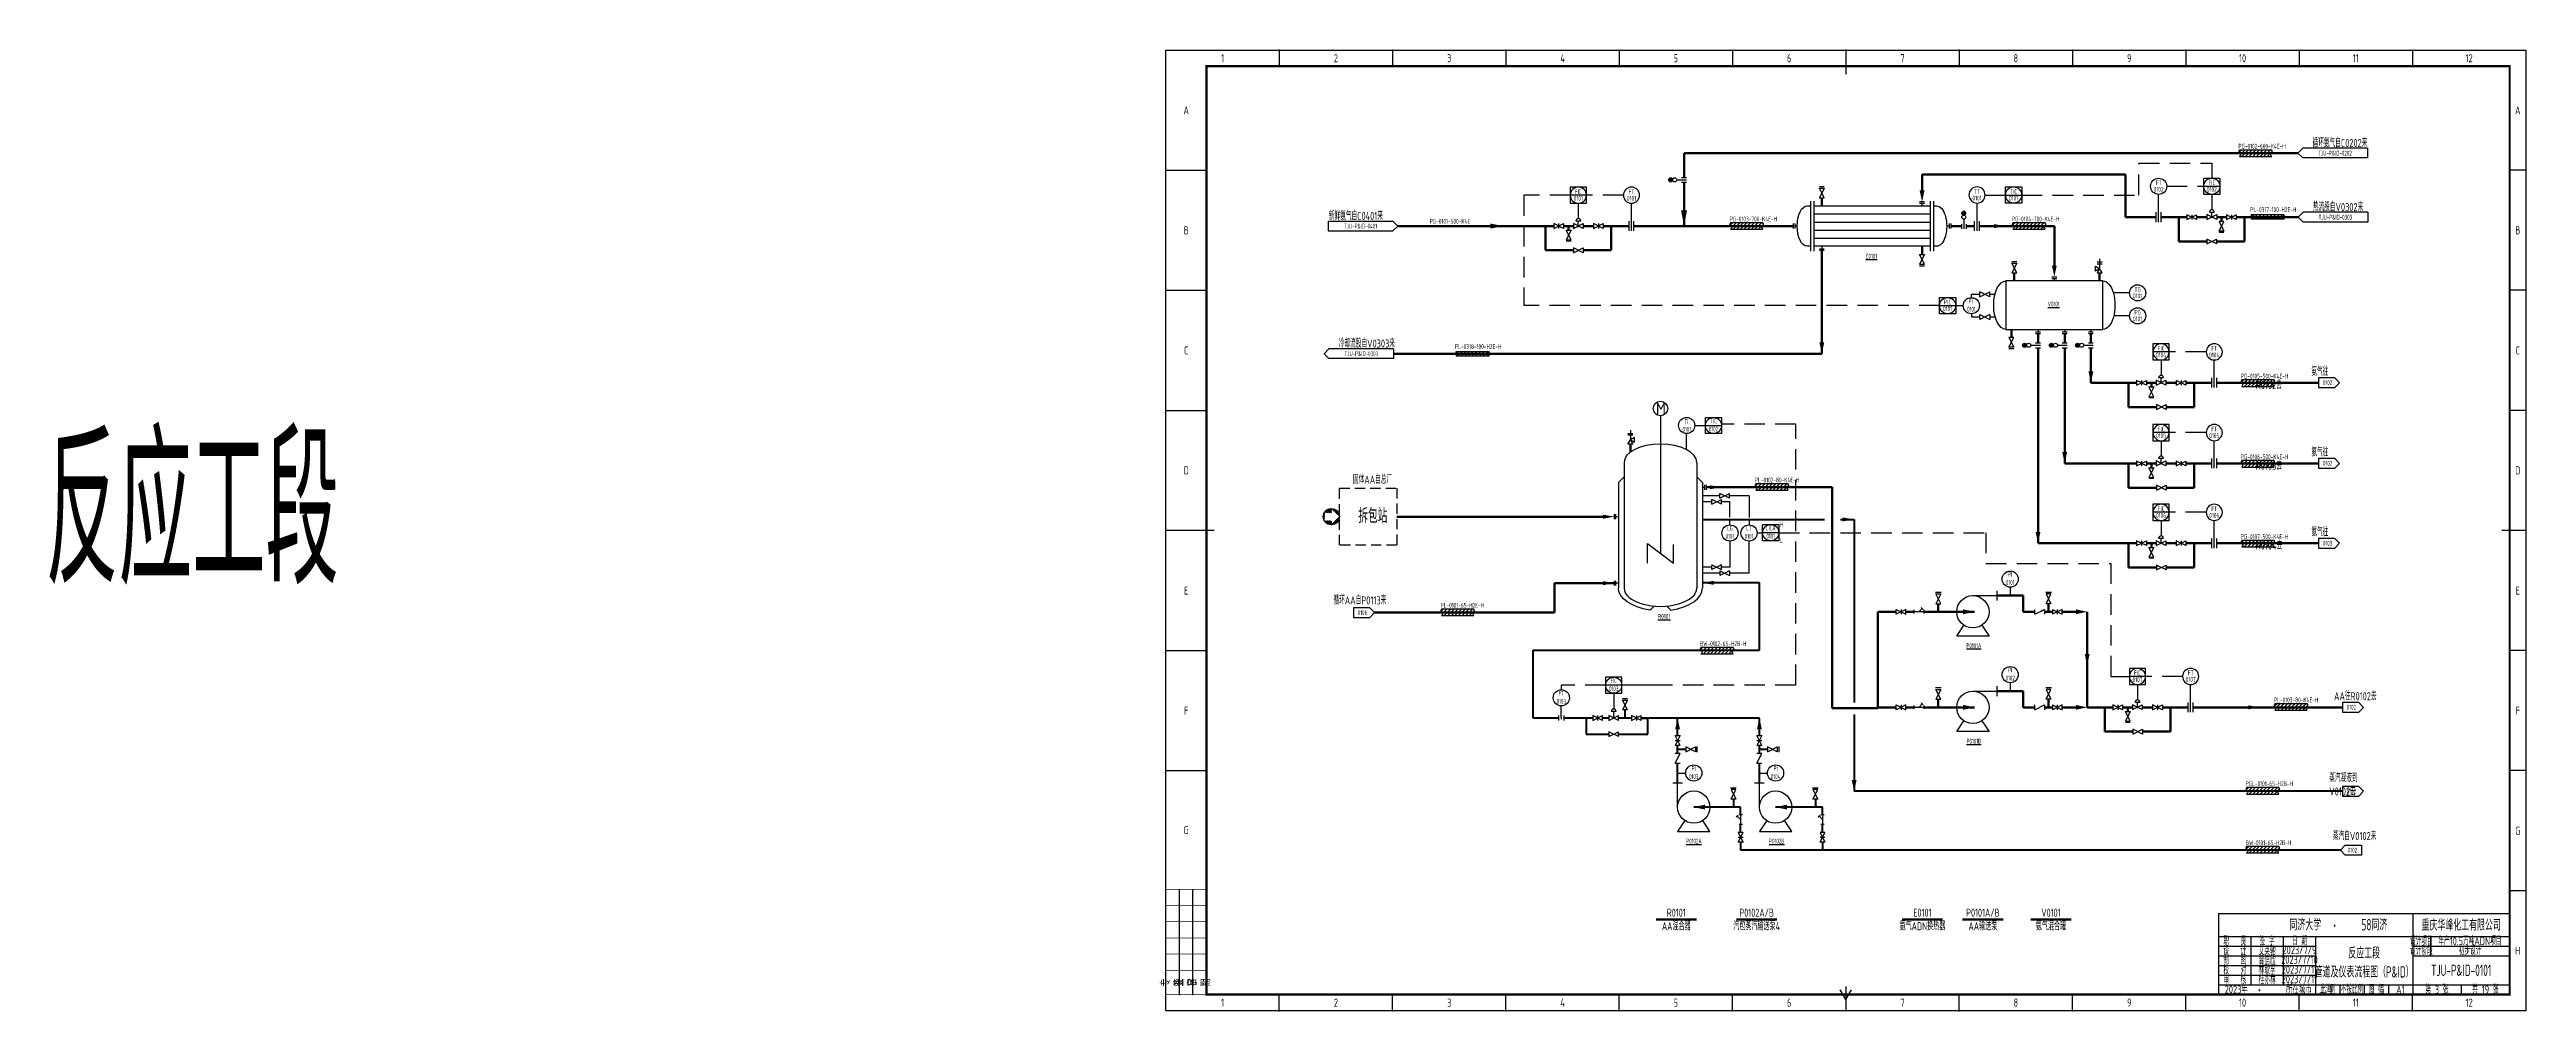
# Model space of a CAD drawing. Header units: millimetres. Extents: x 453 to 7190, y 523 to 4294.
# Drawn here: x 453 to 1985, y 2905 to 3500 of the extents above; entities that cross this region are included whole.
import ezdxf
from ezdxf.enums import TextEntityAlignment as Align

# ---------------------------------------------------------------- set-up
doc = ezdxf.new("R2010")
doc.units = ezdxf.units.MM
doc.linetypes.add('DASHED', pattern=[19.05, 12.7, -6.35])
doc.linetypes.add('DASHED2', pattern=[9.525, 6.35, -3.175])
for name, color, linetype, lineweight in [('01-主物流线-粗实线', 134, 'Continuous', 80), ('01-文本 @ 1', 7, 'Continuous', 25), ('02-次要物流线-中粗线', 30, 'Continuous', 40), ('02-辅助物流线-中粗线', 30, 'Continuous', 40), ('03-设备外轮廓线-细实线', 7, 'Continuous', 25), ('04-设备内部件-细实线', 170, 'Continuous', 25), ('05-图框与标题栏', 7, 'Continuous', 25), ('05-设备外轮廓线', 7, 'Continuous', 25), ('07-箭头', 7, 'Continuous', 25), ('08-进出物流标志', 7, 'Continuous', 25), ('09-文本', 7, 'Continuous', 25), ('1-主要物流线', 134, 'Continuous', 80), ('10-阀门', 102, 'Continuous', 25), ('11-文本', 7, 'Continuous', 25), ('11-管道组合号', 50, 'Continuous', 15), ('12-仪表', 190, 'Continuous', 25), ('12-信号线', 226, 'DASHED', 25), ('12-设备位号线', 7, 'Continuous', 80), ('13-电动气动信号线', 226, 'DASHED', 25), ('14-箭头', 7, 'Continuous', 25), ('15-仪表', 190, 'Continuous', 25), ('15-文本', 7, 'Continuous', 15), ('15-文本 @ 1', 7, 'Continuous', 15), ('16-阀门与管件', 102, 'Continuous', 25), ('A设备轮廓', 7, 'Continuous', 25)]:
    doc.layers.add(name, color=color, linetype=linetype, lineweight=lineweight)
doc.layers.add('TITLE', color=7, linetype='Continuous')
doc.styles.add('3-gbcbig', font='gbenor.shx', dxfattribs={"width": 0.7, "height": 3, "bigfont": 'gbcbig.shx'})
doc.styles.add('5-gbcbig', font='gbenor.shx', dxfattribs={"width": 0.7, "height": 5, "bigfont": 'gbcbig.shx'})
doc.styles.add('5号字', font='gbenor.shx', dxfattribs={"height": 5, "bigfont": 'gbcbig.shx'})
doc.styles.add('7-gbcbig', font='gbenor.shx', dxfattribs={"width": 0.7, "height": 7, "bigfont": 'gbcbig.shx'})
doc.styles.add('EQ55', font='gbenor.shx', dxfattribs={"width": 0.75, "height": 5, "bigfont": 'gbcbig.shx'})
doc.styles.get("Standard").update_dxf_attribs({"font": 'arial.ttf'})
doc.styles.add('头号烷家', font='gbenor.shx', dxfattribs={"width": 0.75, "height": 3, "bigfont": 'gbcbig.shx'})
doc.styles.add('工程字', font='gbenor.shx', dxfattribs={"bigfont": 'gbcbig.shx'})

msp = doc.modelspace()

# ---------------------------------------------------------------- texts
at = {"style": '5号字'}
msp.add_text('M', height=7.29, dxfattribs=at).set_placement((1446.8, 3273.9))
msp.add_text('M', height=7.29, dxfattribs=at).set_placement((1446.8, 3273.9))
at = {"char_height": 3, "attachment_point": 5, "style": '3-gbcbig'}
for s, insert in [('{\\LE0101}', (1580, 3371.8)), ('{\\LV0101}', (1692.7, 3342.2)), ('{\\LP0101A}', (1643.3, 3131)), ('{\\LP0101B}', (1643.3, 3071.9)), ('{\\LP0102A}', (1470.2, 3010.1)), ('{\\LP0102A}', (1470.2, 3010.1)), ('{\\LP0102B}', (1521.4, 3010.1)), ('{\\LP0102B}', (1521.4, 3010.1))]:
    msp.add_mtext_dynamic_manual_height_columns(s, width=12.725, gutter_width=35, heights=[12.1], dxfattribs=dict(at, insert=insert))
at = {"char_height": 3, "style": '3-gbcbig'}
for s, insert, width, attachment_point in [('{\\C0;0101}', (1465.8, 3264.7), 10, 5), ('{\\C0;TI}', (1465.6, 3269.5), 10, 5), ('{\\C0;TI}', (1465.6, 3269.5), 10, 5), ('H', (1525.3, 3207.3), 6.454, 3), ('L', (1525, 3197.7), 6.454, 3)]:
    msp.add_mtext(s, dxfattribs=dict(at, insert=insert, width=width, attachment_point=attachment_point))
at = {"layer": '01-文本 @ 1', "insert": (1451.8, 3149), "char_height": 3, "attachment_point": 5, "style": 'EQ55'}
msp.add_mtext_dynamic_manual_height_columns('{\\LR0101}', width=28.08, gutter_width=25, heights=[2.5], dxfattribs=at)
msp.add_mtext_dynamic_manual_height_columns('{\\LR0101}', width=28.08, gutter_width=25, heights=[2.5], dxfattribs=at)
at = {"layer": '03-设备外轮廓线-细实线', "insert": (1249.7, 3215.8), "char_height": 9, "attachment_point": 1, "style": '5-gbcbig'}
msp.add_mtext_dynamic_manual_height_columns('\\pi12.94926,t30.94926;拆包站', width=38.823, gutter_width=25, heights=[0], dxfattribs=at)
at = {"layer": '05-图框与标题栏', "attachment_point": 5}
for s, width, gutter_width, heights, insert, char_height, style in [('1', 70.083, 25, [0], (1178.7, 3494.2), 5, '5-gbcbig'), ('2', 70.083, 12.5, [0], (1248.8, 3494.2), 5, '5-gbcbig'), ('3', 70.083, 25, [0], (1318.9, 3494.2), 5, '5-gbcbig'), ('4', 70.083, 25, [0], (1389, 3494.2), 5, '5-gbcbig'), ('5', 70.083, 25, [0], (1459, 3494.2), 5, '5-gbcbig'), ('6', 70.083, 25, [0], (1529.1, 3494.2), 5, '5-gbcbig'), ('7', 70.083, 25, [0], (1599.2, 3494.2), 5, '5-gbcbig'), ('8', 70.083, 25, [0], (1669.3, 3494.2), 5, '5-gbcbig'), ('9', 70.083, 25, [0], (1739.4, 3494.2), 5, '5-gbcbig'), ('10', 70.083, 25, [0], (1809.5, 3494.2), 5, '5-gbcbig'), ('11', 70.083, 25, [0], (1879.5, 3494.2), 5, '5-gbcbig'), ('12', 70.083, 25, [0], (1949.6, 3494.2), 5, '5-gbcbig'), ('A', 25, 25, [0], (1156.2, 3462), 5, '5-gbcbig'), ('A', 10, 25, [0], (1979.7, 3462), 5, '5-gbcbig'), ('B', 25, 25, [0], (1156.2, 3387.8), 5, '5-gbcbig'), ('B', 10, 25, [0], (1979.7, 3387.8), 5, '5-gbcbig'), ('C', 25, 25, [0], (1156.2, 3313.5), 5, '5-gbcbig'), ('C', 10, 25, [0], (1979.7, 3313.5), 5, '5-gbcbig'), ('D', 25, 25, [0], (1156.2, 3239.3), 5, '5-gbcbig'), ('D', 10, 25, [0], (1979.7, 3239.3), 5, '5-gbcbig'), ('E', 25, 25, [0], (1156.2, 3165), 5, '5-gbcbig'), ('E', 10, 25, [0], (1979.7, 3165), 5, '5-gbcbig'), ('F', 25, 25, [0], (1156.2, 3090.8), 5, '5-gbcbig'), ('F', 10, 25, [0], (1979.7, 3090.8), 5, '5-gbcbig'), ('G', 25, 25, [0], (1156.2, 3016.9), 5, '5-gbcbig'), ('G', 10, 25, [0], (1979.7, 3016.5), 5, '5-gbcbig'), ('重庆华峰化工有限公司', 60, 25, [0], (1944.7, 2958.2), 7, '7-gbcbig'), ('职   责', 20, 25, [0], (1804.7, 2948.2), 5, '5-gbcbig'), ('设   计', 20, 25, [0], (1804.7, 2942.2), 5, '5-gbcbig'), ('艾英驰', 20, 25, [0], (1824.7, 2942.2), 5, '5-gbcbig'), ('签 字', 20, 25, [0], (1824.7, 2948.2), 5, '5-gbcbig'), ('2023/7/9', 20, 25, [0], (1844.7, 2942.7), 5, '5-gbcbig'), ('日 期', 20, 25, [0], (1844.7, 2948.2), 5, '5-gbcbig'), ('设计项目', 15, 25, [0], (1920.1, 2948.2), 5, '5-gbcbig'), ('设计阶段', 15, 25, [0], (1920.1, 2942.2), 5, '5-gbcbig'), ('H', 10, 25, [0], (1979.7, 2942.3), 5, '5-gbcbig'), ('制   图', 20, 25, [0], (1804.7, 2936.5), 5, '5-gbcbig'), ('校   对', 20, 25, [0], (1804.7, 2930.2), 5, '5-gbcbig'), ('审   核', 20, 25, [0], (1804.7, 2924.2), 5, '5-gbcbig'), ('桂亦林', 20, 25, [0], (1824.7, 2924.2), 5, '5-gbcbig'), ('林耿孚', 20, 25, [0], (1824.7, 2930.2), 5, '5-gbcbig'), ('曾信欣', 20, 25, [0], (1824.7, 2936.2), 5, '5-gbcbig'), ('2023/7/10', 20, 25, [0], (1844.7, 2936.7), 5, '5-gbcbig'), ('2023/7/11', 20, 25, [0], (1844.7, 2930.7), 5, '5-gbcbig'), ('2023/7/11', 20, 25, [0], (1844.7, 2924.7), 5, '5-gbcbig'), ('TJU-P&ID-0101', 60, 25, [12.5], (1944.7, 2930.2), 7, '7-gbcbig'), ('1', 70.083, 25, [0], (1178.7, 2910.2), 5, '5-gbcbig'), ('2', 70.083, 25, [0], (1248.8, 2910.2), 5, '5-gbcbig'), ('3', 70.083, 25, [0], (1318.9, 2910.2), 5, '5-gbcbig'), ('4', 70.083, 25, [0], (1389, 2910.2), 5, '5-gbcbig'), ('5', 70.083, 25, [0], (1459, 2910.2), 5, '5-gbcbig'), ('6', 70.083, 25, [0], (1529.1, 2910.2), 5, '5-gbcbig'), ('7', 70.083, 25, [0], (1599.2, 2910.2), 5, '5-gbcbig'), ('8', 70.083, 25, [0], (1669.3, 2910.2), 5, '5-gbcbig'), ('9', 70.083, 25, [0], (1739.4, 2910.2), 5, '5-gbcbig'), ('10', 70.083, 25, [0], (1809.5, 2910.2), 5, '5-gbcbig'), ('比 例', 15, 25, [0], (1862.2, 2918.2), 5, '5-gbcbig'), ('不按比例', 15, 25, [0], (1877.2, 2918.2), 5, '5-gbcbig'), ('11', 70.083, 25, [0], (1879.5, 2910.2), 5, '5-gbcbig'), ('图 幅', 15, 25, [0], (1892.2, 2918.2), 5, '5-gbcbig'), ('A1', 14.917, 25, [0], (1907.1, 2918.2), 5, '5-gbcbig'), ('第 3 张', 30, 25, [0], (1929.7, 2918.2), 5, '5-gbcbig'), ('12', 70.083, 25, [0], (1949.6, 2910.2), 5, '5-gbcbig'), ('共 19 张', 30, 25, [0], (1959.7, 2918.2), 5, '5-gbcbig')]:
    msp.add_mtext_dynamic_manual_height_columns(s, width=width, gutter_width=gutter_width, heights=heights, dxfattribs=dict(at, insert=insert, char_height=char_height, style=style))
at = {"layer": '05-图框与标题栏'}
for s, insert, char_height, width, attachment_point, style in [('\\pi5.78018;同济大学             ', (1832.7, 2958.4), 7, 32.259, 4, '7-gbcbig'), ('58同济          ', (1891, 2958.4), 7, 32.259, 5, '7-gbcbig'), (' 2023{\\W0.8;年          所在城市  上海}', (1796.1, 2918.3), 5, 67.529, 4, '5-gbcbig'), ('{\\fFangSong|b0|i0|c134|p49;\\W0.8;·}', (1817.2, 2920.3), 5, 18.904, 1, '5-gbcbig')]:
    msp.add_mtext(s, dxfattribs=dict(at, insert=insert, char_height=char_height, width=width, attachment_point=attachment_point, style=style))
at = {"layer": '05-图框与标题栏', "insert": (1863.7, 2960.2), "char_height": 5, "width": 31.507, "attachment_point": 1}
msp.add_mtext('{\\fFangSong|b0|i0|c134|p49;\\W0.8;·}', dxfattribs=at)
at = {"layer": '05-图框与标题栏', "char_height": 5, "attachment_point": 5, "rotation": 90, "style": '工程字'}
for s, insert in [('专业', (1147.8, 2922.7)), ('签字', (1156.2, 2922.7)), ('日期', (1164.5, 2922.7))]:
    msp.add_mtext_dynamic_manual_height_columns(s, width=8.333, gutter_width=25, heights=[0], dxfattribs=dict(at, insert=insert))
at = {"layer": '09-文本'}
for s, width, gutter_width, heights, insert, char_height, attachment_point, style in [('循环氨气自C0202来', 40, 12.5, [0], (1852.8, 3441.7), 5, 4, '5-gbcbig'), ('TJU-P&ID-0202', 40, 12.5, [0], (1866.7, 3435.5), 3, 5, '3-gbcbig'), ('热流股自V0302来', 40, 12.5, [0], (1853, 3402.1), 5, 4, '5-gbcbig'), ('新鲜氨气自C0401来', 40, 12.5, [0], (1277.9, 3396.6), 5, 6, '5-gbcbig'), ('TJU-P&ID-0401', 40, 12.5, [0], (1264, 3390.4), 3, 5, '3-gbcbig'), ('TJU-P&ID-0303', 40, 12.5, [0], (1866.9, 3395.9), 3, 5, '3-gbcbig'), ('冷却流股自V0303来', 40, 12.5, [0], (1250.6, 3317.7), 5, 4, '5-gbcbig'), ('TJU-P&ID-0303', 40, 12.5, [0], (1264.5, 3311.5), 3, 5, '3-gbcbig'), ('\\pi34.37595;氨气往R0102去', 56.508, 35, [11.2], (1817.7, 3302.9), 5, 1, '5-gbcbig'), ('0102', 40, 12.5, [0], (1862.1, 3293.6), 3, 5, '3-gbcbig'), ('\\pi26.3583;反应工段', 323.577, 35, [0], (424.4, 3259.3), 90, 1, '7-gbcbig'), ('\\pi34.37595;氨气往R0103去', 56.508, 35, [11.2], (1817.7, 3253), 5, 1, '5-gbcbig'), ('\\A1;\\pi7.04485,t32.04485;固体AA自总厂', 30.895, 12.5, [5.44], (1252.3, 3236.1), 5, 1, '5-gbcbig'), ('0102', 40, 12.5, [0], (1862.1, 3243.7), 3, 5, '3-gbcbig'), ('\\pi34.37595;氨气往R0104去', 56.508, 35, [11.2], (1817.7, 3203.7), 5, 1, '5-gbcbig'), ('0103', 40, 12.5, [0], (1862.1, 3194.3), 3, 5, '3-gbcbig'), ('循环AA自P0113来', 40, 12.5, [0], (1280, 3158.9), 5, 6, '5-gbcbig'), ('0106', 40, 12.5, [0], (1265.2, 3151.4), 3, 5, '3-gbcbig'), ('\\pi34.37595;AA往R0102去', 62.171, 35, [11.2], (1831.7, 3102.2), 5, 1, '5-gbcbig'), ('0102', 40, 12.5, [0], (1876.8, 3092.9), 3, 5, '3-gbcbig'), ('蒸汽凝液到V0102去', 26.724, 35, [11.2], (1863.1, 3051.6), 5, 1, '5-gbcbig'), ('0102', 40, 12.5, [0], (1876.8, 3041), 3, 5, '3-gbcbig'), ('\\pi34.37595;蒸汽自V0102来', 63.318, 35, [11.2], (1831, 3015.7), 5, 1, '5-gbcbig'), ('0102', 40, 12.5, [0], (1877.5, 3004.5), 3, 5, '3-gbcbig'), ('{\\W0.75;R0101}\\P{\\A1;\\W0.75;AA混合器}', 59.004, 12.5, [0], (1459.3, 2961.6), 5, 5, '5-gbcbig'), ('{\\W0.75;P0102A/B}\\P{\\A1;\\W0.75;汽包蒸汽输送泵4}', 59.004, 12.5, [0], (1509, 2961.6), 5, 5, '5-gbcbig'), ('{\\W0.75;E0101}\\P{\\A1;\\W0.75;氨气ADN换热器}', 59.004, 12.5, [0], (1611.5, 2961.6), 5, 5, '5-gbcbig'), ('{\\W0.75;P0101A/B}\\P{\\A1;\\W0.75;AA输送泵}', 59.004, 12.5, [0], (1648.9, 2961.6), 5, 5, '5-gbcbig'), ('{\\W0.75;V0101}\\P{\\A1;\\W0.75;氨气混合罐}', 59.004, 12.5, [0], (1691, 2961.6), 5, 5, '5-gbcbig'), ('反应工段\\P管道及仪表流程图（P&ID）', 60, 12.5, [0], (1884.7, 2935), 7, 5, '7-gbcbig'), ('年产10.5万吨ADN项目', 49.06, 35, [0], (1950.1, 2948.2), 5, 5, '5-gbcbig'), ('初步设计', 49, 12.5, [0], (1950.2, 2942.2), 5, 5, '5-gbcbig')]:
    msp.add_mtext_dynamic_manual_height_columns(s, width=width, gutter_width=gutter_width, heights=heights, dxfattribs=dict(at, insert=insert, char_height=char_height, attachment_point=attachment_point, style=style))
at = {"layer": '15-仪表', "ltscale": 10, "char_height": 3, "width": 10, "attachment_point": 5, "style": '3-gbcbig'}
for s, insert in [('{\\C0;PT\\P0101}', (1641.8, 3341.5)), ('{\\C0;TIC\\P0102}', (1482.3, 3267.4)), ('{\\C0;LG\\P0101}', (1492.5, 3201)), ('{\\C0;LT\\P0101}', (1504.3, 3201)), ('{\\C0;LICA\\P0101}', (1517.7, 3201.2)), ('{\\C0;PI\\P0101}', (1665.8, 3172.5)), ('{\\C0;FIC\\P0103}', (1420.6, 3106.8)), ('{\\C0;PI\\P0102}', (1665.8, 3113.4)), ('{\\C0;FT\\P0103}', (1388.2, 3099)), ('{\\C0;PI\\P0103}', (1470.1, 3052.5)), ('{\\C0;PI\\P0103}', (1470.1, 3052.5)), ('{\\C0;PI\\P0104}', (1520.7, 3052.5)), ('{\\C0;PI\\P0104}', (1520.7, 3052.5))]:
    msp.add_mtext(s, dxfattribs=dict(at, insert=insert))

# ---------------------------------------------------------------- blocks, each defined once
blk = doc.blocks.new('箭头')
at = {"layer": '07-箭头'}
blk.add_lwpolyline([(0, 0, 0, 2.5, 0), (-7, 0, 2.5, 2.5, 0)], format="xyseb", dxfattribs=at)
blk = doc.blocks.new('就地安装仪表')
at = {"layer": '12-仪表', "ltscale": 0.25}
blk.add_circle((0, -5), 5, dxfattribs=at)
at = {"layer": '15-文本', "style": '工程字', "width": 0.75}
blk.add_attdef('仪表名称', text='', height=3, dxfattribs=at).set_placement((0, -4.3), align=Align.CENTER)
blk.add_attdef('仪表编号', text='', height=3, dxfattribs=at).set_placement((0, -5.4), align=Align.TOP_CENTER)
blk = doc.blocks.new('*U148')
at = {"layer": '10-阀门'}
ref = blk.add_blockref('就地安装仪表', (1431.6, 3414.5), dxfattribs=dict(at, xscale=-1))
ref.add_attrib('仪表名称', 'FT', dxfattribs={"layer": '15-文本 @ 1', "height": 3, "style": '工程字', "width": 0.75}).set_placement((1431.6, 3410.2), align=Align.CENTER)
ref.add_attrib('仪表编号', '0101', dxfattribs={"layer": '15-文本 @ 1', "height": 3, "style": '工程字', "width": 0.75}).set_placement((1431.6, 3409.1), align=Align.TOP_CENTER)
blk = doc.blocks.new('DCS系统仪表')
at = {"layer": '12-仪表'}
for p, q in [((-5, 10), (5, 10)), ((-5, 0), (-5, 10)), ((-5, 5), (5, 5)), ((5, 0), (-5, 0)), ((5, 10), (5, 0))]:
    blk.add_line(p, q, dxfattribs=at)
at = {"layer": '12-仪表', "ltscale": 0.25}
blk.add_circle((0, 5), 5, dxfattribs=at)
at = {"layer": '15-文本', "style": '工程字', "width": 0.75}
blk.add_attdef('仪表名称', text='', height=3, dxfattribs=at).set_placement((0, 5.7), align=Align.CENTER)
blk.add_attdef('仪表编号', text='', height=3, dxfattribs=at).set_placement((0, 4.6), align=Align.TOP_CENTER)
blk = doc.blocks.new('*U149')
at = {"layer": '13-电动气动信号线'}
ref = blk.add_blockref('DCS系统仪表', (1398.7, 3404.5), dxfattribs=dict(at, xscale=-1))
ref.add_attrib('仪表名称', 'FIC', dxfattribs={"layer": '15-文本 @ 1', "height": 3, "style": '工程字', "width": 0.75}).set_placement((1398.7, 3410.2), align=Align.CENTER)
ref.add_attrib('仪表编号', '0101', dxfattribs={"layer": '15-文本 @ 1', "height": 3, "style": '工程字', "width": 0.75}).set_placement((1398.7, 3409.1), align=Align.TOP_CENTER)
blk = doc.blocks.new('*U150')
at = {"layer": '10-阀门'}
ref = blk.add_blockref('就地安装仪表', (1792, 3317.6), dxfattribs=dict(at, xscale=-1))
ref.add_attrib('仪表名称', 'FT', dxfattribs={"layer": '15-文本 @ 1', "height": 3, "style": '工程字', "width": 0.75}).set_placement((1792, 3313.3), align=Align.CENTER)
ref.add_attrib('仪表编号', '0104', dxfattribs={"layer": '15-文本 @ 1', "height": 3, "style": '工程字', "width": 0.75}).set_placement((1792, 3312.2), align=Align.TOP_CENTER)
blk = doc.blocks.new('*U151')
at = {"layer": '13-电动气动信号线'}
ref = blk.add_blockref('DCS系统仪表', (1759.1, 3307.6), dxfattribs=dict(at, xscale=-1))
ref.add_attrib('仪表名称', 'FIC', dxfattribs={"layer": '15-文本 @ 1', "height": 3, "style": '工程字', "width": 0.75}).set_placement((1759.1, 3313.3), align=Align.CENTER)
ref.add_attrib('仪表编号', '0104', dxfattribs={"layer": '15-文本 @ 1', "height": 3, "style": '工程字', "width": 0.75}).set_placement((1759.1, 3312.2), align=Align.TOP_CENTER)
blk = doc.blocks.new('*U152')
at = {"layer": '10-阀门'}
ref = blk.add_blockref('就地安装仪表', (1792, 3267.7), dxfattribs=dict(at, xscale=-1))
ref.add_attrib('仪表名称', 'FT', dxfattribs={"layer": '15-文本 @ 1', "height": 3, "style": '工程字', "width": 0.75}).set_placement((1792, 3263.4), align=Align.CENTER)
ref.add_attrib('仪表编号', '0105', dxfattribs={"layer": '15-文本 @ 1', "height": 3, "style": '工程字', "width": 0.75}).set_placement((1792, 3262.3), align=Align.TOP_CENTER)
blk = doc.blocks.new('*U153')
at = {"layer": '13-电动气动信号线'}
ref = blk.add_blockref('DCS系统仪表', (1759.1, 3257.7), dxfattribs=dict(at, xscale=-1))
ref.add_attrib('仪表名称', 'FIC', dxfattribs={"layer": '15-文本 @ 1', "height": 3, "style": '工程字', "width": 0.75}).set_placement((1759.1, 3263.4), align=Align.CENTER)
ref.add_attrib('仪表编号', '0105', dxfattribs={"layer": '15-文本 @ 1', "height": 3, "style": '工程字', "width": 0.75}).set_placement((1759.1, 3262.3), align=Align.TOP_CENTER)
blk = doc.blocks.new('*U154')
at = {"layer": '10-阀门'}
ref = blk.add_blockref('就地安装仪表', (1792, 3218.4), dxfattribs=dict(at, xscale=-1))
ref.add_attrib('仪表名称', 'FT', dxfattribs={"layer": '15-文本 @ 1', "height": 3, "style": '工程字', "width": 0.75}).set_placement((1792, 3214.1), align=Align.CENTER)
ref.add_attrib('仪表编号', '0106', dxfattribs={"layer": '15-文本 @ 1', "height": 3, "style": '工程字', "width": 0.75}).set_placement((1792, 3213), align=Align.TOP_CENTER)
blk = doc.blocks.new('*U155')
at = {"layer": '13-电动气动信号线'}
ref = blk.add_blockref('DCS系统仪表', (1759.1, 3208.4), dxfattribs=dict(at, xscale=-1))
ref.add_attrib('仪表名称', 'FIC', dxfattribs={"layer": '15-文本 @ 1', "height": 3, "style": '工程字', "width": 0.75}).set_placement((1759.1, 3214.1), align=Align.CENTER)
ref.add_attrib('仪表编号', '0106', dxfattribs={"layer": '15-文本 @ 1', "height": 3, "style": '工程字', "width": 0.75}).set_placement((1759.1, 3213), align=Align.TOP_CENTER)
blk = doc.blocks.new('管道组合号')
at = {"layer": '11-管道组合号', "style": '头号烷家', "width": 0.75}
blk.add_attdef('管道组合号', (-4.3, 3.1), '', height=3, dxfattribs=at)
blk = doc.blocks.new('*U156')
at = {"layer": '10-阀门'}
ref = blk.add_blockref('就地安装仪表', (1645.3, 3414.6), dxfattribs=dict(at, xscale=-1))
ref.add_attrib('仪表名称', 'TT', dxfattribs={"layer": '15-文本 @ 1', "height": 3, "style": '工程字', "width": 0.75}).set_placement((1645.3, 3410.3), align=Align.CENTER)
ref.add_attrib('仪表编号', '0101', dxfattribs={"layer": '15-文本 @ 1', "height": 3, "style": '工程字', "width": 0.75}).set_placement((1645.3, 3409.2), align=Align.TOP_CENTER)
blk = doc.blocks.new('*U157')
at = {"layer": '10-阀门'}
ref = blk.add_blockref('就地安装仪表', (1744.6, 3354.1), dxfattribs=at)
ref.add_attrib('仪表名称', 'TG', dxfattribs={"layer": '15-文本 @ 1', "height": 3, "style": '工程字', "width": 0.75}).set_placement((1744.6, 3349.8), align=Align.CENTER)
ref.add_attrib('仪表编号', '0101', dxfattribs={"layer": '15-文本 @ 1', "height": 3, "style": '工程字', "width": 0.75}).set_placement((1744.6, 3348.7), align=Align.TOP_CENTER)
blk = doc.blocks.new('*U158')
at = {"layer": '10-阀门'}
ref = blk.add_blockref('就地安装仪表', (1744.6, 3339.9), dxfattribs=at)
ref.add_attrib('仪表名称', 'PG', dxfattribs={"layer": '15-文本 @ 1', "height": 3, "style": '工程字', "width": 0.75}).set_placement((1744.6, 3335.6), align=Align.CENTER)
ref.add_attrib('仪表编号', '0101', dxfattribs={"layer": '15-文本 @ 1', "height": 3, "style": '工程字', "width": 0.75}).set_placement((1744.6, 3334.5), align=Align.TOP_CENTER)
blk = doc.blocks.new('*U159')
at = {"layer": '13-电动气动信号线'}
ref = blk.add_blockref('DCS系统仪表', (1627.1, 3336.2), dxfattribs=at)
ref.add_attrib('仪表名称', 'PIC', dxfattribs={"layer": '15-文本 @ 1', "height": 3, "style": '工程字', "width": 0.75}).set_placement((1627.1, 3341.9), align=Align.CENTER)
ref.add_attrib('仪表编号', '0101', dxfattribs={"layer": '15-文本 @ 1', "height": 3, "style": '工程字', "width": 0.75}).set_placement((1627.1, 3340.8), align=Align.TOP_CENTER)
blk = doc.blocks.new('*U171')
at = {"layer": '10-阀门'}
ref = blk.add_blockref('就地安装仪表', (1777.4, 3116.9), dxfattribs=dict(at, xscale=-1))
ref.add_attrib('仪表名称', 'FT', dxfattribs={"layer": '15-文本 @ 1', "height": 3, "style": '工程字', "width": 0.75}).set_placement((1777.4, 3112.6), align=Align.CENTER)
ref.add_attrib('仪表编号', '0107', dxfattribs={"layer": '15-文本 @ 1', "height": 3, "style": '工程字', "width": 0.75}).set_placement((1777.4, 3111.5), align=Align.TOP_CENTER)
blk = doc.blocks.new('*U172')
at = {"layer": '13-电动气动信号线'}
ref = blk.add_blockref('DCS系统仪表', (1744.5, 3106.9), dxfattribs=dict(at, xscale=-1))
ref.add_attrib('仪表名称', 'FIC', dxfattribs={"layer": '15-文本 @ 1', "height": 3, "style": '工程字', "width": 0.75}).set_placement((1744.5, 3112.6), align=Align.CENTER)
ref.add_attrib('仪表编号', '0107', dxfattribs={"layer": '15-文本 @ 1', "height": 3, "style": '工程字', "width": 0.75}).set_placement((1744.5, 3111.5), align=Align.TOP_CENTER)
blk = doc.blocks.new('*U191')
at = {"layer": '10-阀门'}
ref = blk.add_blockref('就地安装仪表', (1757.6, 3420), dxfattribs=at)
ref.add_attrib('仪表名称', 'FT', dxfattribs={"layer": '15-文本 @ 1', "height": 3, "style": '工程字', "width": 0.75}).set_placement((1757.6, 3415.7), align=Align.CENTER)
ref.add_attrib('仪表编号', '0102', dxfattribs={"layer": '15-文本 @ 1', "height": 3, "style": '工程字', "width": 0.75}).set_placement((1757.6, 3414.6), align=Align.TOP_CENTER)
blk = doc.blocks.new('*U192')
at = {"layer": '13-电动气动信号线'}
ref = blk.add_blockref('DCS系统仪表', (1790.5, 3410), dxfattribs=at)
ref.add_attrib('仪表名称', 'FIC', dxfattribs={"layer": '15-文本 @ 1', "height": 3, "style": '工程字', "width": 0.75}).set_placement((1790.5, 3415.7), align=Align.CENTER)
ref.add_attrib('仪表编号', '0102', dxfattribs={"layer": '15-文本 @ 1', "height": 3, "style": '工程字', "width": 0.75}).set_placement((1790.5, 3414.6), align=Align.TOP_CENTER)
blk = doc.blocks.new('*U193')
at = {"layer": '13-电动气动信号线'}
ref = blk.add_blockref('DCS系统仪表', (1667.9, 3404.6), dxfattribs=at)
ref.add_attrib('仪表名称', 'TIC', dxfattribs={"layer": '15-文本 @ 1', "height": 3, "style": '工程字', "width": 0.75}).set_placement((1667.9, 3410.3), align=Align.CENTER)
ref.add_attrib('仪表编号', '0101', dxfattribs={"layer": '15-文本 @ 1', "height": 3, "style": '工程字', "width": 0.75}).set_placement((1667.9, 3409.2), align=Align.TOP_CENTER)
blk = doc.blocks.new('in')
at = {"layer": '08-进出物流标志'}
h = blk.add_hatch(dxfattribs=at)
h.set_pattern_fill('ANSI31', color=256, scale=0.1)
h.set_pattern_definition([(45, (-2.01095, -3.13456), (-0.224506, 0.224506), [])])
h.paths.add_polyline_path([(-4.3, -2.5, 0.267949), (0, -5), (0, -2.5)], flags=17)
h.paths.add_polyline_path([(5, 0), (0, -5, 0.414214)], flags=17)
h.paths.add_polyline_path([(5, 0, 0.414214), (0, 5)], flags=17)
h.paths.add_polyline_path([(0, 2.5), (0, 5, 0.267949), (-4.3, 2.5)], flags=17)
h.paths.add_polyline_path([(-5, 0, 0.131652), (-4.3, -2.5), (-4.3, 0), (-4.3, 2.5, 0.131652)])
blk = doc.blocks.new('inlet')
at = {"layer": '08-进出物流标志'}
blk.add_line((0, -5), (5, 0), dxfattribs=at)
blk.add_circle((0, 0), 5, dxfattribs=at)
blk.add_blockref('in', (0, 0))

# ---------------------------------------------------------------- hatches: boundary and pattern name
at = {"layer": '16-阀门与管件'}
for points in [[(1457.1, 3419, -1), (1454.6, 3419, -1)], [(1637.1, 3397.1, 1), (1637.1, 3399.6, 1)], [(1676, 3316.7, 1), (1673.5, 3316.7, 1)], [(1692.5, 3316.7, 1), (1690, 3316.7, 1)], [(1708.7, 3316.7, 1), (1706.2, 3316.7, 1)]]:
    msp.add_hatch(color=256, dxfattribs=at).paths.add_polyline_path(points)
at = {"layer": 'A设备轮廓', "ltscale": 0.25}
h = msp.add_hatch(dxfattribs=at)
h.set_pattern_fill('ANSI31', color=256, scale=0.5, angle=180, style=0)
h.set_pattern_definition([(225, (3647.4094, 6095.6924), (1.122532, -1.122532), [])])
edge = h.paths.add_edge_path()
edge.add_spline(control_points=[(1807.5, 3437.4), (1807.2, 3436.9), (1806.6, 3435.8), (1808.9, 3434.9), (1808, 3433.9), (1807.5, 3433.4)], knot_values=[0, 0, 0, 0, 1.52304, 3.144702, 4.721047, 4.721047, 4.721047, 4.721047], degree=3, periodic=0)
edge.add_line((1807.5, 3433.4), (1827.5, 3433.4))
edge.add_spline(control_points=[(1827.5, 3433.4), (1827.1, 3433.9), (1826.4, 3434.9), (1828.3, 3436), (1827.7, 3437), (1827.5, 3437.4)], knot_values=[0, 0, 0, 0, 1.52304, 3.144702, 4.487312, 4.487312, 4.487312, 4.487312], degree=3, periodic=0)
edge.add_line((1827.5, 3437.4), (1807.5, 3437.4))
h = msp.add_hatch(dxfattribs=at)
h.set_pattern_fill('ANSI31', color=256, scale=0.5, angle=180, style=0)
h.set_pattern_definition([(225, (3332.8001, 6050.6439), (1.122532, -1.122532), [])])
edge = h.paths.add_edge_path()
edge.add_spline(control_points=[(1492.9, 3392.4), (1492.6, 3391.9), (1492, 3390.8), (1494.3, 3389.9), (1493.3, 3388.9), (1492.9, 3388.4)], knot_values=[0, 0, 0, 0, 1.52304, 3.144702, 4.721047, 4.721047, 4.721047, 4.721047], degree=3, periodic=0)
edge.add_line((1492.9, 3388.4), (1512.9, 3388.4))
edge.add_spline(control_points=[(1512.9, 3388.4), (1512.5, 3388.9), (1511.8, 3389.9), (1513.7, 3390.9), (1513.1, 3391.9), (1512.9, 3392.4)], knot_values=[0, 0, 0, 0, 1.52304, 3.144702, 4.487312, 4.487312, 4.487312, 4.487312], degree=3, periodic=0)
edge.add_line((1512.9, 3392.4), (1492.9, 3392.4))
h = msp.add_hatch(dxfattribs=at)
h.set_pattern_fill('ANSI31', color=256, scale=0.5, angle=180, style=0)
h.set_pattern_definition([(225, (3507.3922, 6050.6439), (1.122532, -1.122532), [])])
edge = h.paths.add_edge_path()
edge.add_spline(control_points=[(1667.5, 3392.4), (1667.2, 3391.9), (1666.6, 3390.8), (1668.9, 3389.9), (1667.9, 3388.9), (1667.5, 3388.4)], knot_values=[0, 0, 0, 0, 1.52304, 3.144702, 4.721047, 4.721047, 4.721047, 4.721047], degree=3, periodic=0)
edge.add_line((1667.5, 3388.4), (1687.5, 3388.4))
edge.add_spline(control_points=[(1687.5, 3388.4), (1687.1, 3388.9), (1686.4, 3389.9), (1688.3, 3390.9), (1687.7, 3391.9), (1687.5, 3392.4)], knot_values=[0, 0, 0, 0, 1.52304, 3.144702, 4.487312, 4.487312, 4.487312, 4.487312], degree=3, periodic=0)
edge.add_line((1687.5, 3392.4), (1667.5, 3392.4))
h = msp.add_hatch(dxfattribs=at)
h.set_pattern_fill('ANSI31', color=256, scale=0.5, angle=180, style=0)
h.set_pattern_definition([(225, (3648.872, 5953.5108), (1.122532, -1.122532), [])])
edge = h.paths.add_edge_path()
edge.add_spline(control_points=[(1809, 3295.3), (1808.7, 3294.7), (1808.1, 3293.6), (1810.3, 3292.7), (1809.4, 3291.7), (1809, 3291.3)], knot_values=[0, 0, 0, 0, 1.52304, 3.144702, 4.721047, 4.721047, 4.721047, 4.721047], degree=3, periodic=0)
edge.add_line((1809, 3291.3), (1829, 3291.3))
edge.add_spline(control_points=[(1829, 3291.3), (1828.6, 3291.7), (1827.9, 3292.8), (1829.7, 3293.8), (1829.2, 3294.8), (1829, 3295.3)], knot_values=[0, 0, 0, 0, 1.52304, 3.144702, 4.487312, 4.487312, 4.487312, 4.487312], degree=3, periodic=0)
edge.add_line((1829, 3295.3), (1809, 3295.3))
h = msp.add_hatch(dxfattribs=at)
h.set_pattern_fill('ANSI31', color=256, scale=0.5, angle=180, style=0)
h.set_pattern_definition([(225, (3648.872, 5903.6028), (1.122532, -1.122532), [])])
edge = h.paths.add_edge_path()
edge.add_spline(control_points=[(1809, 3245.4), (1808.7, 3244.8), (1808.1, 3243.7), (1810.3, 3242.8), (1809.4, 3241.8), (1809, 3241.4)], knot_values=[0, 0, 0, 0, 1.52304, 3.144702, 4.721047, 4.721047, 4.721047, 4.721047], degree=3, periodic=0)
edge.add_line((1809, 3241.4), (1829, 3241.4))
edge.add_spline(control_points=[(1829, 3241.4), (1828.6, 3241.8), (1827.9, 3242.8), (1829.7, 3243.9), (1829.2, 3244.9), (1829, 3245.4)], knot_values=[0, 0, 0, 0, 1.52304, 3.144702, 4.487312, 4.487312, 4.487312, 4.487312], degree=3, periodic=0)
edge.add_line((1829, 3245.4), (1809, 3245.4))
h = msp.add_hatch(dxfattribs=at)
h.set_pattern_fill('ANSI31', color=256, scale=0.5, angle=180, style=0)
h.set_pattern_definition([(225, (3348.3769, 5889.3023), (1.122532, -1.122532), [])])
edge = h.paths.add_edge_path()
edge.add_spline(control_points=[(1508.5, 3231.1), (1508.2, 3230.5), (1507.6, 3229.4), (1509.8, 3228.5), (1508.9, 3227.5), (1508.5, 3227.1)], knot_values=[0, 0, 0, 0, 1.52304, 3.144702, 4.721047, 4.721047, 4.721047, 4.721047], degree=3, periodic=0)
edge.add_line((1508.5, 3227.1), (1528.5, 3227.1))
edge.add_spline(control_points=[(1528.5, 3227.1), (1528.1, 3227.5), (1527.4, 3228.5), (1529.2, 3229.6), (1528.7, 3230.6), (1528.5, 3231.1)], knot_values=[0, 0, 0, 0, 1.52304, 3.144702, 4.487312, 4.487312, 4.487312, 4.487312], degree=3, periodic=0)
edge.add_line((1528.5, 3231.1), (1508.5, 3231.1))
h = msp.add_hatch(dxfattribs=at)
h.set_pattern_fill('ANSI31', color=256, scale=0.5, angle=180, style=0)
h.set_pattern_definition([(225, (3648.872, 5854.2712), (1.122532, -1.122532), [])])
edge = h.paths.add_edge_path()
edge.add_spline(control_points=[(1809, 3196), (1808.7, 3195.5), (1808.1, 3194.4), (1810.3, 3193.5), (1809.4, 3192.5), (1809, 3192)], knot_values=[0, 0, 0, 0, 1.52304, 3.144702, 4.721047, 4.721047, 4.721047, 4.721047], degree=3, periodic=0)
edge.add_line((1809, 3192), (1829, 3192))
edge.add_spline(control_points=[(1829, 3192), (1828.6, 3192.5), (1827.9, 3193.5), (1829.7, 3194.6), (1829.2, 3195.6), (1829, 3196)], knot_values=[0, 0, 0, 0, 1.52304, 3.144702, 4.487312, 4.487312, 4.487312, 4.487312], degree=3, periodic=0)
edge.add_line((1829, 3196), (1809, 3196))
h = msp.add_hatch(dxfattribs=at)
h.set_pattern_fill('ANSI31', color=256, scale=0.5, angle=180, style=0)
h.set_pattern_definition([(225, (3153.9825, 5811.8181), (1.122532, -1.122532), [])])
edge = h.paths.add_edge_path()
edge.add_spline(control_points=[(1314.1, 3153.6), (1313.8, 3153), (1313.2, 3151.9), (1315.4, 3151.1), (1314.5, 3150.1), (1314.1, 3149.6)], knot_values=[0, 0, 0, 0, 1.52304, 3.144702, 4.721047, 4.721047, 4.721047, 4.721047], degree=3, periodic=0)
edge.add_line((1314.1, 3149.6), (1334.1, 3149.6))
edge.add_spline(control_points=[(1334.1, 3149.6), (1333.7, 3150.1), (1333, 3151.1), (1334.9, 3152.1), (1334.3, 3153.1), (1334.1, 3153.6)], knot_values=[0, 0, 0, 0, 1.52304, 3.144702, 4.487312, 4.487312, 4.487312, 4.487312], degree=3, periodic=0)
edge.add_line((1334.1, 3153.6), (1314.1, 3153.6))
h = msp.add_hatch(dxfattribs=at)
h.set_pattern_fill('ANSI31', color=256, scale=0.5, angle=180, style=0)
h.set_pattern_definition([(225, (3314.409, 5788.097), (1.122532, -1.122532), [])])
edge = h.paths.add_edge_path()
edge.add_spline(control_points=[(1474.5, 3129.8), (1474.2, 3129.3), (1473.6, 3128.2), (1475.9, 3127.3), (1475, 3126.3), (1474.5, 3125.8)], knot_values=[0, 0, 0, 0, 1.52304, 3.144702, 4.721047, 4.721047, 4.721047, 4.721047], degree=3, periodic=0)
edge.add_line((1474.5, 3125.8), (1494.5, 3125.8))
edge.add_spline(control_points=[(1494.5, 3125.8), (1494.1, 3126.3), (1493.4, 3127.3), (1495.3, 3128.4), (1494.7, 3129.4), (1494.5, 3129.8)], knot_values=[0, 0, 0, 0, 1.52304, 3.144702, 4.487312, 4.487312, 4.487312, 4.487312], degree=3, periodic=0)
edge.add_line((1494.5, 3129.8), (1474.5, 3129.8))
h = msp.add_hatch(dxfattribs=at)
h.set_pattern_fill('ANSI31', color=256, scale=0.5, angle=180, style=0)
h.set_pattern_definition([(225, (3669.387, 5753.2448), (1.122532, -1.122532), [])])
edge = h.paths.add_edge_path()
edge.add_spline(control_points=[(1829.5, 3095), (1829.2, 3094.5), (1828.6, 3093.4), (1830.9, 3092.5), (1829.9, 3091.5), (1829.5, 3091)], knot_values=[0, 0, 0, 0, 1.52304, 3.144702, 4.721047, 4.721047, 4.721047, 4.721047], degree=3, periodic=0)
edge.add_line((1829.5, 3091), (1849.5, 3091))
edge.add_spline(control_points=[(1849.5, 3091), (1849.1, 3091.5), (1848.4, 3092.5), (1850.3, 3093.5), (1849.7, 3094.5), (1849.5, 3095)], knot_values=[0, 0, 0, 0, 1.52304, 3.144702, 4.487312, 4.487312, 4.487312, 4.487312], degree=3, periodic=0)
edge.add_line((1849.5, 3095), (1829.5, 3095))
h = msp.add_hatch(dxfattribs=at)
h.set_pattern_fill('ANSI31', color=256, scale=0.5, angle=180, style=0)
h.set_pattern_definition([(225, (3651.9276, 5701.4873), (1.122532, -1.122532), [])])
edge = h.paths.add_edge_path()
edge.add_spline(control_points=[(1812, 3043.2), (1811.7, 3042.7), (1811.1, 3041.6), (1813.4, 3040.7), (1812.5, 3039.7), (1812, 3039.2)], knot_values=[0, 0, 0, 0, 1.52304, 3.144702, 4.721047, 4.721047, 4.721047, 4.721047], degree=3, periodic=0)
edge.add_line((1812, 3039.2), (1832, 3039.2))
edge.add_spline(control_points=[(1832, 3039.2), (1831.7, 3039.7), (1830.9, 3040.7), (1832.8, 3041.8), (1832.3, 3042.8), (1832, 3043.2)], knot_values=[0, 0, 0, 0, 1.52304, 3.144702, 4.487312, 4.487312, 4.487312, 4.487312], degree=3, periodic=0)
edge.add_line((1832, 3043.2), (1812, 3043.2))
h = msp.add_hatch(dxfattribs=at)
h.set_pattern_fill('ANSI31', color=256, scale=0.5, angle=180, style=0)
h.set_pattern_definition([(225, (3651.8908, 5665.0094), (1.122532, -1.122532), [])])
edge = h.paths.add_edge_path()
edge.add_spline(control_points=[(1812, 3006.8), (1811.7, 3006.2), (1811.1, 3005.1), (1813.4, 3004.2), (1812.4, 3003.2), (1812, 3002.8)], knot_values=[0, 0, 0, 0, 1.52304, 3.144702, 4.721047, 4.721047, 4.721047, 4.721047], degree=3, periodic=0)
edge.add_line((1812, 3002.8), (1832, 3002.8))
edge.add_spline(control_points=[(1832, 3002.8), (1831.6, 3003.2), (1830.9, 3004.3), (1832.8, 3005.3), (1832.2, 3006.3), (1832, 3006.8)], knot_values=[0, 0, 0, 0, 1.52304, 3.144702, 4.487312, 4.487312, 4.487312, 4.487312], degree=3, periodic=0)
edge.add_line((1832, 3006.8), (1812, 3006.8))

# ---------------------------------------------------------------- linework, layer by layer
for p, q in [((1612.8, 3405.4), (1609.8, 3405.4)), ((1612.8, 3404.4), (1609.8, 3404.4)), ((1611.3, 3402.9), (1611.3, 3404.4)), ((1531.6, 3391.9), (1531.6, 3388.9)), ((1532.6, 3391.9), (1532.6, 3388.9)), ((1534.1, 3390.4), (1532.6, 3390.4)), ((1628.1, 3391.9), (1628.1, 3388.9)), ((1629.1, 3391.9), (1629.1, 3388.9)), ((1547.8, 3376.4), (1550.8, 3376.4)), ((1547.8, 3375.4), (1550.8, 3375.4)), ((1549.3, 3377.9), (1549.3, 3376.4)), ((1691.6, 3359), (1694.6, 3359)), ((1691.6, 3358), (1694.6, 3358)), ((1693.1, 3356.5), (1693.1, 3358)), ((1681.5, 3325), (1684.5, 3325)), ((1681.5, 3324), (1684.5, 3324)), ((1683, 3326.5), (1683, 3325)), ((1698, 3325), (1701, 3325)), ((1698, 3324), (1701, 3324)), ((1699.5, 3326.5), (1699.5, 3325)), ((1714.2, 3325), (1717.2, 3325)), ((1714.2, 3324), (1717.2, 3324)), ((1715.7, 3326.5), (1715.7, 3325)), ((1866.5, 3296.5), (1856.5, 3296.5)), ((1856.5, 3296.5), (1856.5, 3290.5)), ((1869.5, 3293.5), (1866.5, 3296.5)), ((1866.5, 3290.5), (1869.5, 3293.5)), ((1856.5, 3290.5), (1866.5, 3290.5)), ((1866.5, 3246.6), (1856.5, 3246.6)), ((1856.5, 3246.6), (1856.5, 3240.6)), ((1856.5, 3240.6), (1866.5, 3240.6)), ((1869.5, 3243.6), (1866.5, 3246.6)), ((1866.5, 3240.6), (1869.5, 3243.6)), ((1475.5, 3228.9), (1477, 3228.9)), ((1475.5, 3228.9), (1477, 3228.9)), ((1477, 3227.4), (1477, 3230.4)), ((1477, 3227.4), (1477, 3230.4)), ((1478, 3227.4), (1478, 3230.4)), ((1478, 3227.4), (1478, 3230.4)), ((1421, 3209.2), (1421, 3212.2)), ((1421, 3209.2), (1421, 3212.2)), ((1422, 3209.2), (1422, 3212.2)), ((1422, 3209.2), (1422, 3212.2)), ((1423.5, 3210.7), (1422, 3210.7)), ((1423.5, 3210.7), (1422, 3210.7)), ((1866.5, 3197.3), (1856.5, 3197.3)), ((1856.5, 3197.3), (1856.5, 3191.3)), ((1856.5, 3191.3), (1866.5, 3191.3)), ((1869.5, 3194.3), (1866.5, 3197.3)), ((1866.5, 3191.3), (1869.5, 3194.3)), ((1421, 3168.1), (1421, 3171.1)), ((1421, 3168.1), (1421, 3171.1)), ((1422, 3168.1), (1422, 3171.1)), ((1422, 3168.1), (1422, 3171.1)), ((1423.5, 3169.6), (1422, 3169.6)), ((1423.5, 3169.6), (1422, 3169.6)), ((1269.7, 3154.4), (1259.7, 3154.4)), ((1259.7, 3154.4), (1259.7, 3148.4)), ((1259.7, 3148.4), (1269.7, 3148.4)), ((1272.7, 3151.4), (1269.7, 3154.4)), ((1269.7, 3148.4), (1272.7, 3151.4)), ((1881.3, 3095.8), (1871.3, 3095.8)), ((1871.3, 3095.8), (1871.3, 3089.8)), ((1884.3, 3092.8), (1881.3, 3095.8)), ((1871.3, 3089.8), (1881.3, 3089.8)), ((1881.3, 3089.8), (1884.3, 3092.8)), ((1881.3, 3043.9), (1871.3, 3043.9)), ((1871.3, 3043.9), (1871.3, 3037.9)), ((1881.3, 3043.9), (1871.3, 3043.9)), ((1871.3, 3043.9), (1871.3, 3037.9)), ((1871.3, 3037.9), (1881.3, 3037.9)), ((1871.3, 3037.9), (1881.3, 3037.9)), ((1884.3, 3040.9), (1881.3, 3043.9)), ((1884.3, 3040.9), (1881.3, 3043.9)), ((1881.3, 3037.9), (1884.3, 3040.9)), ((1881.3, 3037.9), (1884.3, 3040.9)), ((1870, 3004.5), (1873, 3007.5)), ((1870, 3004.5), (1873, 3007.5)), ((1873, 3001.5), (1870, 3004.5)), ((1873, 3001.5), (1870, 3004.5)), ((1873, 3007.5), (1883, 3007.5)), ((1873, 3007.5), (1883, 3007.5)), ((1883, 3007.5), (1883, 3001.5)), ((1883, 3007.5), (1883, 3001.5)), ((1883, 3001.5), (1873, 3001.5)), ((1883, 3001.5), (1873, 3001.5))]:
    msp.add_line(p, q)
msp.add_lwpolyline([(1464.1, 3400.2, 3.76, 0, 0), (1464.1, 3390.4, 0, 0, 0)], format="xyseb")
msp.add_circle((1449.5, 3277.6), 4.48)
msp.add_circle((1449.5, 3277.6), 4.48)
at = {"layer": '01-主物流线-粗实线'}
for p, q in [((1843.7, 3435.5), (1464.1, 3435.5)), ((1464.1, 3435.5), (1464.1, 3420.5)), ((1464.1, 3417.5), (1464.1, 3390.4)), ((1737.2, 3422.3), (1611.3, 3422.3)), ((1611.3, 3422.3), (1611.3, 3412.4)), ((1737.2, 3395.9), (1737.2, 3422.3)), ((1549.3, 3407.9), (1549.3, 3402.9)), ((1287, 3390.4), (1383.5, 3390.4)), ((1386.5, 3390.4), (1386.6, 3390.4)), ((1389.5, 3390.4), (1395.7, 3390.4)), ((1398.5, 3390.4), (1398.8, 3390.4)), ((1401.7, 3390.4), (1408.1, 3390.4)), ((1411, 3390.4), (1411.1, 3390.4)), ((1414.1, 3390.4), (1430.1, 3390.4)), ((1433.1, 3390.4), (1531.6, 3390.4)), ((1629.1, 3390.4), (1635.6, 3390.4)), ((1638.6, 3390.4), (1643.8, 3390.4)), ((1646.8, 3390.4), (1693.1, 3390.4)), ((1693.1, 3390.4), (1693.1, 3366)), ((1756.1, 3395.9), (1737.2, 3395.9)), ((1775.1, 3395.9), (1759.1, 3395.9)), ((1778.1, 3395.9), (1778.1, 3395.9)), ((1787.5, 3395.9), (1781.1, 3395.9)), ((1790.6, 3395.9), (1790.4, 3395.9)), ((1799.6, 3395.9), (1793.5, 3395.9)), ((1802.7, 3395.9), (1802.6, 3395.9)), ((1843.9, 3395.9), (1805.6, 3395.9)), ((1549.3, 3375.4), (1549.3, 3311.5)), ((1611.3, 3377.9), (1611.3, 3372.9)), ((1668.3, 3356.5), (1668.3, 3361.5)), ((1721.1, 3361.5), (1721.1, 3356.5)), ((1666.5, 3321.5), (1666.5, 3326.5)), ((1683, 3318.2), (1683, 3324)), ((1699.5, 3324), (1699.5, 3318.2)), ((1715.7, 3318.2), (1715.7, 3324)), ((1549.3, 3311.5), (1284.5, 3311.5)), ((1683, 3315.2), (1683, 3194.3)), ((1699.5, 3315.2), (1699.5, 3243.6)), ((1715.7, 3315.2), (1715.7, 3293.5)), ((1715.7, 3293.5), (1744, 3293.5)), ((1747, 3293.5), (1747, 3293.5)), ((1750, 3293.5), (1756.1, 3293.5)), ((1759, 3293.5), (1759.2, 3293.5)), ((1762.1, 3293.5), (1768.5, 3293.5)), ((1771.5, 3293.5), (1771.5, 3293.5)), ((1774.5, 3293.5), (1790.5, 3293.5)), ((1793.5, 3293.5), (1856.5, 3293.5)), ((1430.9, 3255.6), (1430.9, 3250.6)), ((1430.9, 3255.6), (1430.9, 3250.6)), ((1699.5, 3243.6), (1744, 3243.6)), ((1747, 3243.6), (1747, 3243.6)), ((1750, 3243.6), (1756.1, 3243.6)), ((1759, 3243.6), (1759.2, 3243.6)), ((1762.1, 3243.6), (1768.5, 3243.6)), ((1771.5, 3243.6), (1771.5, 3243.6)), ((1774.5, 3243.6), (1790.5, 3243.6)), ((1793.5, 3243.6), (1856.5, 3243.6)), ((1478, 3228.9), (1555.8, 3228.9)), ((1555.8, 3228.9), (1555.8, 3092.3)), ((1286.4, 3210.7), (1414, 3210.7)), ((1683, 3194.3), (1744, 3194.3)), ((1747, 3194.3), (1747, 3194.3)), ((1750, 3194.3), (1756.1, 3194.3)), ((1759, 3194.3), (1759.2, 3194.3)), ((1762.1, 3194.3), (1768.5, 3194.3)), ((1771.5, 3194.3), (1771.5, 3194.3)), ((1774.5, 3194.3), (1790.5, 3194.3)), ((1793.5, 3194.3), (1856.5, 3194.3)), ((1383.9, 3151.4), (1383.9, 3169.6)), ((1383.9, 3169.6), (1421, 3169.6)), ((1621.3, 3156.9), (1621.3, 3151.9)), ((1657.7, 3161.9), (1673.8, 3161.9)), ((1689.5, 3151.9), (1689.5, 3156.9)), ((1272.7, 3151.4), (1383.9, 3151.4)), ((1595.3, 3151.9), (1584, 3151.9)), ((1584, 3092.3), (1584, 3151.9)), ((1601.3, 3151.9), (1606.3, 3151.9)), ((1612.3, 3151.9), (1616.9, 3151.9)), ((1616.9, 3151.9), (1643.7, 3151.9)), ((1673.8, 3151.9), (1681, 3151.9)), ((1687, 3151.9), (1692, 3151.9)), ((1698, 3151.9), (1708.9, 3151.9)), ((1621.3, 3097.8), (1621.3, 3092.8)), ((1657.7, 3102.8), (1673.8, 3102.8)), ((1689.5, 3092.8), (1689.5, 3097.8)), ((1555.8, 3092.3), (1584, 3092.3)), ((1595.3, 3092.8), (1584, 3092.8)), ((1601.3, 3092.8), (1606.3, 3092.8)), ((1612.3, 3092.8), (1616.9, 3092.8)), ((1616.9, 3092.8), (1643.7, 3092.8)), ((1673.8, 3092.8), (1681, 3092.8)), ((1687, 3092.8), (1692, 3092.8)), ((1698, 3092.8), (1708.9, 3092.8)), ((1729.3, 3092.8), (1713.4, 3092.8)), ((1732.3, 3092.8), (1732.4, 3092.8)), ((1735.3, 3092.8), (1741.5, 3092.8)), ((1744.4, 3092.8), (1744.6, 3092.8)), ((1747.5, 3092.8), (1753.9, 3092.8)), ((1756.8, 3092.8), (1756.9, 3092.8)), ((1759.9, 3092.8), (1775.9, 3092.8)), ((1871.3, 3092.8), (1778.9, 3092.8))]:
    msp.add_line(p, q, dxfattribs=at)
at = {"layer": '02-次要物流线-中粗线'}
for p, q in [((1475.5, 3209), (1550.9, 3209)), ((1560.9, 3209), (1569.3, 3209)), ((1569.3, 3209), (1569.3, 3095.8)), ((1510.7, 3169.8), (1475.5, 3169.8)), ((1510.7, 3128.2), (1510.7, 3169.8)), ((1370.8, 3086.2), (1370.8, 3128.2)), ((1370.8, 3128.2), (1510.7, 3128.2)), ((1386.7, 3086.2), (1370.8, 3086.2)), ((1404.2, 3086.2), (1389.7, 3086.2)), ((1404.2, 3086.2), (1389.7, 3086.2)), ((1407.6, 3086.2), (1403.6, 3086.2)), ((1403.6, 3086.2), (1403.6, 3076.2)), ((1407.6, 3086.2), (1403.6, 3086.2)), ((1403.6, 3086.2), (1403.6, 3076.2)), ((1417.6, 3086.2), (1413.6, 3086.2)), ((1417.6, 3086.2), (1413.6, 3086.2)), ((1431.6, 3086.2), (1423.6, 3086.2)), ((1431.6, 3086.2), (1423.6, 3086.2)), ((1427.6, 3086.2), (1427.6, 3091.2)), ((1427.6, 3086.2), (1427.6, 3091.2)), ((1460.1, 3086.2), (1437.4, 3086.2)), ((1437.4, 3086.2), (1441.6, 3086.2)), ((1437.6, 3086.2), (1441.6, 3086.2)), ((1437.6, 3086.2), (1441.6, 3086.2)), ((1441.6, 3076.2), (1441.6, 3086.2)), ((1441.6, 3076.2), (1441.6, 3086.2)), ((1569.3, 3088.4), (1569.3, 3040.9)), ((1403.6, 3076.2), (1417.6, 3076.2)), ((1403.6, 3076.2), (1417.6, 3076.2)), ((1423.6, 3076.2), (1441.6, 3076.2)), ((1423.6, 3076.2), (1441.6, 3076.2)), ((1871.3, 3040.9), (1569.3, 3040.9)), ((1870, 3004.5), (1499.1, 3004.5))]:
    msp.add_line(p, q, dxfattribs=at)
at = {"layer": '02-辅助物流线-中粗线'}
for p, q in [((1460.1, 3086.2), (1460.1, 3086.2)), ((1460.1, 3075.3), (1460.1, 3086.2)), ((1510.7, 3086.2), (1460.1, 3086.2)), ((1460.1, 3086.2), (1460.1, 3086.2)), ((1460.1, 3075.3), (1460.1, 3086.2)), ((1510.7, 3086.2), (1460.1, 3086.2)), ((1510.7, 3075.3), (1510.7, 3086.2)), ((1510.7, 3075.3), (1510.7, 3086.2)), ((1460.1, 3064.3), (1460.1, 3069.3)), ((1460.1, 3064.3), (1460.1, 3069.3)), ((1465.1, 3066.8), (1460.1, 3066.8)), ((1465.1, 3066.8), (1460.1, 3066.8)), ((1510.7, 3064.3), (1510.7, 3069.3)), ((1510.7, 3064.3), (1510.7, 3069.3)), ((1515.7, 3066.8), (1510.7, 3066.8)), ((1515.7, 3066.8), (1510.7, 3066.8)), ((1460.1, 3046.1), (1460.1, 3058.3)), ((1460.1, 3046.1), (1460.1, 3058.3)), ((1510.7, 3046.1), (1510.7, 3058.3)), ((1510.7, 3046.1), (1510.7, 3058.3)), ((1494.7, 3036.1), (1494.7, 3031.1)), ((1494.7, 3036.1), (1494.7, 3031.1)), ((1545.3, 3036.1), (1545.3, 3031.1)), ((1545.3, 3036.1), (1545.3, 3031.1)), ((1499.1, 3031.1), (1470.1, 3031.1)), ((1499.1, 3031.1), (1470.1, 3031.1)), ((1499.1, 3026.5), (1499.1, 3031.1)), ((1499.1, 3026.5), (1499.1, 3031.1)), ((1499.1, 3015.5), (1499.1, 3020.5)), ((1499.1, 3015.5), (1499.1, 3020.5)), ((1549.7, 3031.1), (1520.7, 3031.1)), ((1549.7, 3031.1), (1520.7, 3031.1)), ((1549.7, 3026.5), (1549.7, 3031.1)), ((1549.7, 3026.5), (1549.7, 3031.1)), ((1549.7, 3015.5), (1549.7, 3020.5)), ((1549.7, 3015.5), (1549.7, 3020.5)), ((1499.1, 3009.5), (1499.1, 3004.5)), ((1499.1, 3009.5), (1499.1, 3004.5)), ((1549.7, 3009.5), (1549.7, 3004.5)), ((1549.7, 3009.5), (1549.7, 3004.5))]:
    msp.add_line(p, q, dxfattribs=at)
at = {"layer": '03-设备外轮廓线-细实线'}
for p, q in [((1540.3, 3402.9), (1542.3, 3402.9)), ((1542.3, 3405.9), (1542.3, 3374.9)), ((1544.3, 3405.9), (1544.3, 3374.9)), ((1544.3, 3402.9), (1616.3, 3402.9)), ((1616.3, 3405.9), (1616.3, 3374.9)), ((1618.3, 3405.9), (1618.3, 3374.9)), ((1618.3, 3402.9), (1620.3, 3402.9)), ((1628.1, 3390.4), (1626.6, 3390.4)), ((1542.3, 3377.9), (1540.3, 3377.9)), ((1616.3, 3377.9), (1544.3, 3377.9)), ((1620.3, 3377.9), (1618.3, 3377.9)), ((1723.1, 3356.5), (1663.1, 3356.5)), ((1723.1, 3356.5), (1713.1, 3356.5)), ((1663.1, 3326.5), (1723.1, 3326.5)), ((1427, 3235.4), (1423.5, 3231.9)), ((1427, 3235.4), (1423.5, 3231.9)), ((1427, 3244.3), (1427, 3166.5)), ((1427, 3244.3), (1427, 3166.5)), ((1472, 3244.3), (1472, 3166.5)), ((1472, 3244.3), (1472, 3166.5)), ((1472, 3235.4), (1475.5, 3231.9)), ((1472, 3235.4), (1475.5, 3231.9)), ((1423.5, 3231.9), (1423.5, 3166.7)), ((1423.5, 3231.9), (1423.5, 3166.7)), ((1475.5, 3231.9), (1475.5, 3166.7)), ((1475.5, 3231.9), (1475.5, 3166.7)), ((1642.7, 3161.9), (1657.7, 3161.9)), ((1657.7, 3158.9), (1657.7, 3164.9)), ((1443.1, 3152.9), (1445.6, 3155.4)), ((1443.1, 3152.9), (1445.6, 3155.4)), ((1456, 3152.9), (1453.4, 3155.4)), ((1456, 3152.9), (1453.4, 3155.4)), ((1632.7, 3136.9), (1637.1, 3143.6)), ((1648.2, 3143.6), (1652.7, 3136.9)), ((1652.7, 3136.9), (1632.7, 3136.9)), ((1642.7, 3102.8), (1657.7, 3102.8)), ((1657.7, 3099.8), (1657.7, 3105.8)), ((1632.7, 3077.8), (1637.1, 3084.5)), ((1648.2, 3084.5), (1652.7, 3077.8)), ((1652.7, 3077.8), (1632.7, 3077.8)), ((1457.1, 3046.1), (1463.1, 3046.1)), ((1457.1, 3046.1), (1463.1, 3046.1)), ((1460.1, 3031.1), (1460.1, 3046.1)), ((1460.1, 3031.1), (1460.1, 3046.1)), ((1507.7, 3046.1), (1513.7, 3046.1)), ((1507.7, 3046.1), (1513.7, 3046.1)), ((1510.7, 3031.1), (1510.7, 3046.1)), ((1510.7, 3031.1), (1510.7, 3046.1)), ((1464.6, 3022.8), (1460.1, 3016.1)), ((1464.6, 3022.8), (1460.1, 3016.1)), ((1480.1, 3016.1), (1475.7, 3022.8)), ((1480.1, 3016.1), (1475.7, 3022.8)), ((1515.2, 3022.8), (1510.7, 3016.1)), ((1515.2, 3022.8), (1510.7, 3016.1)), ((1530.7, 3016.1), (1526.3, 3022.8)), ((1530.7, 3016.1), (1526.3, 3022.8)), ((1460.1, 3016.1), (1480.1, 3016.1)), ((1460.1, 3016.1), (1480.1, 3016.1)), ((1510.7, 3016.1), (1530.7, 3016.1)), ((1510.7, 3016.1), (1530.7, 3016.1))]:
    msp.add_line(p, q, dxfattribs=at)
for centre in [(1642.7, 3151.9), (1642.7, 3092.8), (1470.1, 3031.1), (1470.1, 3031.1), (1520.7, 3031.1), (1520.7, 3031.1)]:
    msp.add_circle(centre, 10, dxfattribs=at)
at = {"layer": '03-设备外轮廓线-细实线', "extrusion": (0, 0, -1)}
for centre, major_axis, ratio, start_param, end_param in [((1540.3, 3390.4), (0, 12.5), 0.5, 3.141593, 6.283185), ((1620.3, 3390.4), (0, 12.5), 0.5, 0, 3.141593), ((1663.1, 3341.5), (0, 15), 0.5, 3.141593, 6.283185), ((1723.1, 3341.5), (0, 15), 0.5, 0, 3.141593), ((1449.5, 3166.5), (-26, 0.2), 0.540912, 4.959467, 6.283185), ((1449.5, 3166.5), (-26, 0.2), 0.540912, 4.959467, 6.283185)]:
    msp.add_ellipse(centre, major_axis=major_axis, ratio=ratio, start_param=start_param, end_param=end_param, dxfattribs=at)
at = {"layer": '03-设备外轮廓线-细实线'}
for centre, major_axis, ratio, start_param, end_param in [((1449.5, 3244.3), (-22.5, 0), 0.5, 3.141593, 6.283185), ((1449.5, 3244.3), (-22.5, 0), 0.5, 3.141593, 6.283185), ((1449.5, 3166.5), (-22.5, 0), 0.5, 0, 3.141593), ((1449.5, 3166.5), (-22.5, 0), 0.5, 0, 3.141593), ((1449.5, 3166.5), (26, 0.2), 0.540912, 4.959467, 6.283185), ((1449.5, 3166.5), (26, 0.2), 0.540912, 4.959467, 6.283185)]:
    msp.add_ellipse(centre, major_axis=major_axis, ratio=ratio, start_param=start_param, end_param=end_param, dxfattribs=at)
at = {"layer": '04-设备内部件-细实线'}
for p, q in [((1544.3, 3397.9), (1616.3, 3397.9)), ((1544.3, 3392.9), (1616.3, 3392.9)), ((1544.3, 3387.9), (1616.3, 3387.9)), ((1544.3, 3382.9), (1616.3, 3382.9)), ((1663.1, 3356.5), (1663.1, 3326.5)), ((1723.1, 3326.5), (1723.1, 3356.5)), ((1449.5, 3273.1), (1449.5, 3188)), ((1449.5, 3273.1), (1449.5, 3188)), ((1441.5, 3182), (1441.5, 3194.1)), ((1441.5, 3194.1), (1457.5, 3182)), ((1441.5, 3182), (1441.5, 3194.1)), ((1441.5, 3194.1), (1457.5, 3182)), ((1457.5, 3182), (1457.5, 3193.6)), ((1457.5, 3182), (1457.5, 3193.6))]:
    msp.add_line(p, q, dxfattribs=at)
at = {"layer": '05-图框与标题栏'}
for p, q in [((1213.7, 3499.2), (1213.7, 3489.2)), ((1283.8, 3499.2), (1283.8, 3489.2)), ((1353.9, 3499.2), (1353.9, 3489.2)), ((1424, 3499.2), (1424, 3489.2)), ((1494.1, 3499.2), (1494.1, 3489.2)), ((1634.2, 3499.2), (1634.2, 3489.2)), ((1704.3, 3499.2), (1704.3, 3489.2)), ((1774.4, 3499.2), (1774.4, 3489.2)), ((1844.5, 3499.2), (1844.5, 3489.2)), ((1914.6, 3499.2), (1914.6, 3489.2)), ((1143.7, 3424.9), (1168.7, 3424.9)), ((1984.7, 3424.9), (1974.7, 3424.9)), ((1143.7, 3350.7), (1168.7, 3350.7)), ((1984.7, 3350.7), (1974.7, 3350.7)), ((1143.7, 3276.4), (1168.7, 3276.4)), ((1984.7, 3276.4), (1974.7, 3276.4)), ((1143.7, 3127.9), (1168.7, 3127.9)), ((1984.7, 3127.9), (1974.7, 3127.9)), ((1143.7, 3053.7), (1168.7, 3053.7)), ((1984.7, 3053.7), (1974.7, 3053.7)), ((1152, 2915.2), (1152, 2980.2)), ((1160.3, 2915.2), (1160.3, 2980.2)), ((1984.7, 2979.4), (1974.7, 2979.4)), ((1914.7, 2965.2), (1914.7, 2915.2)), ((1794.7, 2951.2), (1974.7, 2951.2)), ((1794.7, 2945.2), (1854.7, 2945.2)), ((1814.7, 2951.2), (1814.7, 2921.2)), ((1834.7, 2951.2), (1834.7, 2921.2)), ((1854.7, 2951.2), (1854.7, 2915.2)), ((1914.7, 2945.2), (1974.7, 2945.2)), ((1925.7, 2951.2), (1925.7, 2939.2)), ((1794.7, 2939.2), (1854.7, 2939.2)), ((1794.7, 2933.2), (1854.7, 2933.2)), ((1794.7, 2927.2), (1854.7, 2927.2)), ((1914.7, 2939.2), (1974.7, 2939.2)), ((1213.7, 2905.2), (1213.7, 2915.2)), ((1283.8, 2905.2), (1283.8, 2915.2)), ((1353.9, 2905.2), (1353.9, 2915.2)), ((1424, 2905.2), (1424, 2915.2)), ((1494.1, 2905.2), (1494.1, 2915.2)), ((1564.2, 2912.2), (1560.7, 2918.2)), ((1564.2, 2912.2), (1567.6, 2918.2)), ((1634.2, 2905.2), (1634.2, 2915.2)), ((1704.3, 2905.2), (1704.3, 2915.2)), ((1774.4, 2905.2), (1774.4, 2915.2)), ((1794.7, 2921.2), (1974.7, 2921.2)), ((1844.5, 2905.2), (1844.5, 2915.2)), ((1869.7, 2921.2), (1869.7, 2915.2)), ((1884.7, 2921.2), (1884.7, 2915.2)), ((1899.7, 2921.2), (1899.7, 2915.2)), ((1914.6, 2905.2), (1914.6, 2915.2)), ((1944.7, 2921.2), (1944.7, 2915.2))]:
    msp.add_line(p, q, dxfattribs=at)
for points, const_width in [([(1564.2, 3499.2), (1564.2, 3484.2)], 0.8), ([(1143.7, 3202.2), (1173.7, 3202.2)], 0.8), ([(1984.7, 3202.2), (1969.7, 3202.2)], 0.8), ([(1168.7, 2980.2), (1143.7, 2980.2)], 0.4), ([(1168.7, 2970.2), (1143.7, 2970.2)], 0.4), ([(1168.7, 2960.2), (1143.7, 2960.2)], 0.4), ([(1974.7, 2965.2), (1794.7, 2965.2), (1794.7, 2915.2)], 0.8), ([(1168.7, 2950.2), (1143.7, 2950.2)], 0.4), ([(1168.7, 2940.2), (1143.7, 2940.2)], 0.4), ([(1168.7, 2930.2), (1143.7, 2930.2)], 0.4), ([(1168.7, 2915.2), (1143.7, 2915.2)], 0.4), ([(1564.2, 2905.2), (1564.2, 2920.2)], 0.8)]:
    msp.add_lwpolyline(points, dxfattribs=dict(at, const_width=const_width))
at = {"layer": '05-图框与标题栏', "const_width": 1.4}
msp.add_lwpolyline([(1168.7, 3489.2), (1168.7, 2915.2), (1974.7, 2915.2), (1974.7, 3489.2)], close=True, dxfattribs=at)
at = {"layer": '05-图框与标题栏'}
for p in [(1213.7, 3499.2), (1213.7, 3499.2), (1213.7, 3499.2), (1283.8, 3499.2), (1283.8, 3499.2), (1283.8, 3499.2), (1353.9, 3499.2), (1353.9, 3499.2), (1353.9, 3499.2), (1424, 3499.2), (1424, 3499.2), (1424, 3499.2), (1494.1, 3499.2), (1494.1, 3499.2), (1494.1, 3499.2), (1564.2, 3499.2), (1564.2, 3499.2), (1564.2, 3499.2), (1634.2, 3499.2), (1634.2, 3499.2), (1634.2, 3499.2), (1704.3, 3499.2), (1704.3, 3499.2), (1704.3, 3499.2), (1774.4, 3499.2), (1774.4, 3499.2), (1774.4, 3499.2), (1844.5, 3499.2), (1844.5, 3499.2), (1844.5, 3499.2), (1914.6, 3499.2), (1914.6, 3499.2), (1914.6, 3499.2), (1984.7, 3424.9), (1984.7, 3350.7), (1984.7, 3276.4), (1984.7, 3202.2), (1984.7, 3127.9), (1984.7, 3053.7), (1984.7, 2979.4), (1152, 2915.2), (1160.3, 2915.2), (1213.7, 2905.2), (1283.8, 2905.2), (1353.9, 2905.2), (1424, 2905.2), (1494.1, 2905.2), (1564.2, 2905.2), (1634.2, 2905.2), (1704.3, 2905.2), (1774.4, 2905.2), (1844.5, 2905.2), (1914.6, 2905.2)]:
    msp.add_point(p, dxfattribs=at)
at = {"layer": '05-设备外轮廓线', "linetype": 'DASHED2'}
msp.add_lwpolyline([(1251, 3228.3), (1286.4, 3228.3), (1286.4, 3193.1), (1251, 3193.1)], close=True, dxfattribs=at)
at = {"layer": '08-进出物流标志'}
for p, q in [((1843.7, 3435.5), (1846.7, 3438.5)), ((1843.7, 3435.5), (1846.7, 3432.5)), ((1886.7, 3438.5), (1846.7, 3438.5)), ((1886.7, 3432.5), (1846.7, 3432.5)), ((1886.7, 3438.5), (1886.7, 3432.5)), ((1244, 3393.4), (1284, 3393.4)), ((1244, 3393.4), (1244, 3387.4)), ((1244, 3387.4), (1284, 3387.4)), ((1287, 3390.4), (1284, 3393.4)), ((1287, 3390.4), (1284, 3387.4)), ((1843.9, 3395.9), (1846.9, 3398.9)), ((1843.9, 3395.9), (1846.9, 3392.9)), ((1886.9, 3398.9), (1846.9, 3398.9)), ((1886.9, 3392.9), (1846.9, 3392.9)), ((1886.9, 3398.9), (1886.9, 3392.9)), ((1241.5, 3311.5), (1244.5, 3314.5)), ((1241.5, 3311.5), (1244.5, 3308.5)), ((1284.5, 3314.5), (1244.5, 3314.5)), ((1284.5, 3314.5), (1284.5, 3308.5)), ((1284.5, 3308.5), (1244.5, 3308.5))]:
    msp.add_line(p, q, dxfattribs=at)
at = {"layer": '1-主要物流线'}
for p, q in [((1378.5, 3390.4), (1378.5, 3375.4)), ((1392.7, 3387.8), (1392.7, 3390.4)), ((1419.1, 3390.4), (1419.1, 3375.4)), ((1770.1, 3395.9), (1770.1, 3380.9)), ((1796.5, 3393.3), (1796.5, 3395.9)), ((1810.6, 3395.9), (1810.6, 3380.9)), ((1378.5, 3375.4), (1395.8, 3375.4)), ((1401.8, 3375.4), (1419.1, 3375.4)), ((1787.4, 3380.9), (1770.1, 3380.9)), ((1810.6, 3380.9), (1793.4, 3380.9)), ((1739, 3293.5), (1739, 3278.5)), ((1753.1, 3290.9), (1753.1, 3293.5)), ((1779.5, 3293.5), (1779.5, 3278.5)), ((1739, 3278.5), (1756.2, 3278.5)), ((1762.2, 3278.5), (1779.5, 3278.5)), ((1739, 3243.6), (1739, 3228.6)), ((1753.1, 3241), (1753.1, 3243.6)), ((1779.5, 3243.6), (1779.5, 3228.6)), ((1739, 3228.6), (1756.2, 3228.6)), ((1762.2, 3228.6), (1779.5, 3228.6)), ((1739, 3194.3), (1739, 3179.3)), ((1753.1, 3191.7), (1753.1, 3194.3)), ((1779.5, 3194.3), (1779.5, 3179.3)), ((1739, 3179.3), (1756.2, 3179.3)), ((1762.2, 3179.3), (1779.5, 3179.3)), ((1673.8, 3161.9), (1673.8, 3151.9)), ((1713.4, 3151.9), (1713.4, 3092.8)), ((1673.8, 3102.8), (1673.8, 3092.8)), ((1724.3, 3092.8), (1724.3, 3077.8)), ((1738.5, 3090.2), (1738.5, 3092.8)), ((1764.9, 3092.8), (1764.9, 3077.8)), ((1724.3, 3077.8), (1741.6, 3077.8)), ((1747.6, 3077.8), (1764.9, 3077.8))]:
    msp.add_line(p, q, dxfattribs=at)
at = {"layer": '10-阀门'}
for p, q in [((1389.5, 3388.9), (1383.5, 3391.9)), ((1383.5, 3391.9), (1383.5, 3388.9)), ((1383.5, 3388.9), (1389.5, 3391.9)), ((1386.5, 3391.9), (1386.5, 3388.9)), ((1389.5, 3391.9), (1389.5, 3388.9)), ((1394.2, 3387.8), (1391.2, 3381.8)), ((1394.2, 3381.8), (1391.2, 3387.8)), ((1391.2, 3387.8), (1394.2, 3387.8)), ((1401.7, 3389), (1395.7, 3392)), ((1395.7, 3392), (1395.7, 3389)), ((1395.7, 3389), (1401.7, 3392)), ((1400.2, 3393.5), (1397.2, 3393.5)), ((1398.7, 3390.5), (1398.7, 3393.5)), ((1401.7, 3392), (1401.7, 3389)), ((1408.1, 3388.9), (1414.1, 3391.9)), ((1414.1, 3388.9), (1408.1, 3391.9)), ((1408.1, 3391.9), (1408.1, 3388.9)), ((1411.1, 3391.9), (1411.1, 3388.9)), ((1414.1, 3391.9), (1414.1, 3388.9)), ((1781.1, 3394.4), (1775.1, 3397.4)), ((1775.1, 3397.4), (1775.1, 3394.4)), ((1775.1, 3394.4), (1781.1, 3397.4)), ((1778.1, 3397.4), (1778.1, 3394.4)), ((1781.1, 3397.4), (1781.1, 3394.4)), ((1787.5, 3394.5), (1793.5, 3397.5)), ((1793.5, 3394.5), (1787.5, 3397.5)), ((1787.5, 3397.5), (1787.5, 3394.5)), ((1789, 3399), (1792, 3399)), ((1790.5, 3396), (1790.5, 3399)), ((1793.5, 3397.5), (1793.5, 3394.5)), ((1795, 3393.3), (1798, 3387.3)), ((1795, 3387.3), (1798, 3393.3)), ((1798, 3393.3), (1795, 3393.3)), ((1798, 3387.3), (1795, 3387.3)), ((1799.6, 3394.4), (1805.6, 3397.4)), ((1805.6, 3394.4), (1799.6, 3397.4)), ((1799.6, 3397.4), (1799.6, 3394.4)), ((1802.6, 3397.4), (1802.6, 3394.4)), ((1805.6, 3397.4), (1805.6, 3394.4)), ((1391.2, 3381.8), (1394.2, 3381.8)), ((1395.8, 3373.9), (1401.8, 3376.9)), ((1401.8, 3373.9), (1395.8, 3376.9)), ((1395.8, 3376.9), (1395.8, 3373.9)), ((1401.8, 3376.9), (1401.8, 3373.9)), ((1793.4, 3379.4), (1787.4, 3382.4)), ((1787.4, 3382.4), (1787.4, 3379.4)), ((1787.4, 3379.4), (1793.4, 3382.4)), ((1793.4, 3382.4), (1793.4, 3379.4)), ((1750, 3292), (1744, 3295)), ((1744, 3295), (1744, 3292)), ((1744, 3292), (1750, 3295)), ((1747, 3295), (1747, 3292)), ((1750, 3295), (1750, 3292)), ((1762.1, 3292.1), (1756.1, 3295.1)), ((1756.1, 3295.1), (1756.1, 3292.1)), ((1756.1, 3292.1), (1762.1, 3295.1)), ((1760.6, 3296.6), (1757.6, 3296.6)), ((1759.1, 3293.6), (1759.1, 3296.6)), ((1762.1, 3295.1), (1762.1, 3292.1)), ((1768.5, 3292), (1774.5, 3295)), ((1774.5, 3292), (1768.5, 3295)), ((1768.5, 3295), (1768.5, 3292)), ((1771.5, 3295), (1771.5, 3292)), ((1774.5, 3295), (1774.5, 3292)), ((1754.6, 3290.9), (1751.6, 3284.9)), ((1754.6, 3284.9), (1751.6, 3290.9)), ((1751.6, 3290.9), (1754.6, 3290.9)), ((1751.6, 3284.9), (1754.6, 3284.9)), ((1756.2, 3277), (1762.2, 3280)), ((1762.2, 3277), (1756.2, 3280)), ((1756.2, 3280), (1756.2, 3277)), ((1762.2, 3280), (1762.2, 3277)), ((1750, 3242.1), (1744, 3245.1)), ((1744, 3245.1), (1744, 3242.1)), ((1744, 3242.1), (1750, 3245.1)), ((1747, 3245.1), (1747, 3242.1)), ((1750, 3245.1), (1750, 3242.1)), ((1754.6, 3241), (1751.6, 3235)), ((1754.6, 3235), (1751.6, 3241)), ((1751.6, 3241), (1754.6, 3241)), ((1751.6, 3235), (1754.6, 3235)), ((1762.1, 3242.2), (1756.1, 3245.2)), ((1756.1, 3245.2), (1756.1, 3242.2)), ((1756.1, 3242.2), (1762.1, 3245.2)), ((1760.6, 3246.7), (1757.6, 3246.7)), ((1759.1, 3243.7), (1759.1, 3246.7)), ((1762.1, 3245.2), (1762.1, 3242.2)), ((1768.5, 3242.1), (1774.5, 3245.1)), ((1774.5, 3242.1), (1768.5, 3245.1)), ((1768.5, 3245.1), (1768.5, 3242.1)), ((1771.5, 3245.1), (1771.5, 3242.1)), ((1774.5, 3245.1), (1774.5, 3242.1)), ((1756.2, 3227.1), (1762.2, 3230.1)), ((1762.2, 3227.1), (1756.2, 3230.1)), ((1756.2, 3230.1), (1756.2, 3227.1)), ((1762.2, 3230.1), (1762.2, 3227.1)), ((1750, 3192.8), (1744, 3195.8)), ((1744, 3195.8), (1744, 3192.8)), ((1744, 3192.8), (1750, 3195.8)), ((1747, 3195.8), (1747, 3192.8)), ((1750, 3195.8), (1750, 3192.8)), ((1754.6, 3191.7), (1751.6, 3185.7)), ((1754.6, 3185.7), (1751.6, 3191.7)), ((1751.6, 3191.7), (1754.6, 3191.7)), ((1762.1, 3192.8), (1756.1, 3195.8)), ((1756.1, 3195.8), (1756.1, 3192.8)), ((1756.1, 3192.8), (1762.1, 3195.8)), ((1760.6, 3197.3), (1757.6, 3197.3)), ((1759.1, 3194.3), (1759.1, 3197.3)), ((1762.1, 3195.8), (1762.1, 3192.8)), ((1768.5, 3192.8), (1774.5, 3195.8)), ((1774.5, 3192.8), (1768.5, 3195.8)), ((1768.5, 3195.8), (1768.5, 3192.8)), ((1771.5, 3195.8), (1771.5, 3192.8)), ((1774.5, 3195.8), (1774.5, 3192.8)), ((1751.6, 3185.7), (1754.6, 3185.7)), ((1756.2, 3177.8), (1762.2, 3180.8)), ((1762.2, 3177.8), (1756.2, 3180.8)), ((1756.2, 3180.8), (1756.2, 3177.8)), ((1762.2, 3180.8), (1762.2, 3177.8)), ((1735.3, 3091.3), (1729.3, 3094.3)), ((1729.3, 3094.3), (1729.3, 3091.3)), ((1729.3, 3091.3), (1735.3, 3094.3)), ((1732.3, 3094.3), (1732.3, 3091.3)), ((1735.3, 3094.3), (1735.3, 3091.3)), ((1747.5, 3091.4), (1741.5, 3094.4)), ((1741.5, 3094.4), (1741.5, 3091.4)), ((1741.5, 3091.4), (1747.5, 3094.4)), ((1746, 3095.9), (1743, 3095.9)), ((1744.5, 3092.9), (1744.5, 3095.9)), ((1747.5, 3094.4), (1747.5, 3091.4)), ((1753.9, 3091.3), (1759.9, 3094.3)), ((1759.9, 3091.3), (1753.9, 3094.3)), ((1753.9, 3094.3), (1753.9, 3091.3)), ((1756.9, 3094.3), (1756.9, 3091.3)), ((1759.9, 3094.3), (1759.9, 3091.3)), ((1740, 3090.2), (1737, 3084.2)), ((1740, 3084.2), (1737, 3090.2)), ((1737, 3090.2), (1740, 3090.2)), ((1737, 3084.2), (1740, 3084.2)), ((1741.6, 3076.3), (1747.6, 3079.3)), ((1747.6, 3076.3), (1741.6, 3079.3)), ((1741.6, 3079.3), (1741.6, 3076.3)), ((1747.6, 3079.3), (1747.6, 3076.3))]:
    msp.add_line(p, q, dxfattribs=at)
for centre in [(1398.7, 3393.5), (1790.5, 3399), (1759.1, 3296.6), (1759.1, 3246.7), (1759.1, 3197.3), (1744.5, 3095.9)]:
    msp.add_arc(centre, 1.5, 0, 180, dxfattribs=at)
at = {"layer": '11-文本'}
for p, q in [((1815.1, 3397.6), (1835.1, 3397.6)), ((1835.1, 3394.6), (1815.1, 3394.6)), ((1815.5, 3396.5), (1816.6, 3397.6)), ((1815.8, 3394.6), (1818.8, 3397.6)), ((1818.1, 3394.6), (1821.1, 3397.6)), ((1820.3, 3394.6), (1823.3, 3397.6)), ((1822.5, 3394.6), (1825.5, 3397.6)), ((1824.8, 3394.6), (1827.8, 3397.6)), ((1827, 3394.6), (1830, 3397.6)), ((1829.3, 3394.6), (1832.3, 3397.6)), ((1831.5, 3394.6), (1834.5, 3397.6)), ((1833.8, 3394.6), (1835, 3395.9)), ((1323.3, 3312.9), (1343.3, 3312.9)), ((1343.3, 3309.9), (1323.3, 3309.9)), ((1323.6, 3311.8), (1324.7, 3312.9)), ((1324, 3309.9), (1327, 3312.9)), ((1326.2, 3309.9), (1329.2, 3312.9)), ((1328.5, 3309.9), (1331.5, 3312.9)), ((1330.7, 3309.9), (1333.7, 3312.9)), ((1333, 3309.9), (1336, 3312.9)), ((1335.2, 3309.9), (1338.2, 3312.9)), ((1337.5, 3309.9), (1340.5, 3312.9)), ((1339.7, 3309.9), (1342.7, 3312.9)), ((1341.9, 3309.9), (1343.2, 3311.1))]:
    msp.add_line(p, q, dxfattribs=at)
for centre, radius, start, end in [((1816.2, 3396.7), 1.5, 139.5631, 215.9037), ((1834, 3396.8), 1.37, 319.9929, 37.2624), ((1324.4, 3311.9), 1.5, 139.5631, 215.9037), ((1342.2, 3312), 1.37, 319.9929, 37.2624)]:
    msp.add_arc(centre, radius, start, end, dxfattribs=at)
for points in [[(1815.1, 3397.6), (1815.4, 3396.5), (1814.9, 3395.6), (1815.1, 3394.6)], [(1323.3, 3312.9), (1323.6, 3311.7), (1323.1, 3310.8), (1323.3, 3309.9)]]:
    msp.add_spline(points, degree=3, dxfattribs=at)
for points in [[(1835.1, 3397.6), (1834.7, 3397.2), (1834.6, 3396.3), (1835.5, 3395.5), (1835.3, 3394.8), (1835.1, 3394.6)], [(1343.3, 3312.9), (1342.9, 3312.4), (1342.7, 3311.5), (1343.7, 3310.8), (1343.4, 3310), (1343.3, 3309.9)]]:
    msp.add_open_spline(points, degree=3, knots=[0, 0, 0, 0, 1.367527, 2.619727, 3.553416, 3.553416, 3.553416, 3.553416], dxfattribs=at)
at = {"layer": '12-仪表'}
for p, q in [((1398.7, 3404.5), (1398.7, 3395)), ((1431.6, 3387.4), (1431.6, 3404.5)), ((1645.3, 3387.5), (1645.3, 3404.6)), ((1757.6, 3392.9), (1757.6, 3410)), ((1430.1, 3387.4), (1430.1, 3393.4)), ((1433.1, 3387.4), (1433.1, 3393.4)), ((1643.8, 3387.5), (1643.8, 3393.5)), ((1646.8, 3387.5), (1646.8, 3393.5)), ((1756.1, 3392.9), (1756.1, 3398.9)), ((1759.1, 3392.9), (1759.1, 3398.9)), ((1739.6, 3349.1), (1729.6, 3349.1)), ((1739.6, 3334.9), (1729.8, 3334.9)), ((1759.1, 3307.6), (1759.1, 3298.1)), ((1790.5, 3290.5), (1790.5, 3296.5)), ((1792, 3290.5), (1792, 3307.6)), ((1793.5, 3290.5), (1793.5, 3296.5)), ((1759.1, 3257.7), (1759.1, 3248.2)), ((1792, 3240.6), (1792, 3257.7)), ((1790.5, 3240.6), (1790.5, 3246.6)), ((1793.5, 3240.6), (1793.5, 3246.6)), ((1759.1, 3208.4), (1759.1, 3198.8)), ((1792, 3191.3), (1792, 3208.4)), ((1790.5, 3191.3), (1790.5, 3197.3)), ((1793.5, 3191.3), (1793.5, 3197.3)), ((1420.6, 3101.5), (1420.6, 3091.7)), ((1420.6, 3101.5), (1420.6, 3091.7)), ((1744.5, 3106.9), (1744.5, 3097.4)), ((1775.9, 3089.8), (1775.9, 3095.8)), ((1777.4, 3089.8), (1777.4, 3106.9)), ((1778.9, 3089.8), (1778.9, 3095.8))]:
    msp.add_line(p, q, dxfattribs=at)
at = {"layer": '12-信号线'}
for p, q in [((1790.5, 3410), (1790.5, 3400.5)), ((1522.7, 3200.8), (1650.8, 3200.8)), ((1650.8, 3200.8), (1650.8, 3181.8)), ((1650.8, 3181.8), (1728.1, 3181.8)), ((1728.1, 3181.8), (1728.1, 3111.9)), ((1728.1, 3111.9), (1739.5, 3111.9)), ((1415.6, 3106.5), (1388.2, 3106.5)), ((1388.2, 3106.5), (1388.2, 3103.7)), ((1415.6, 3106.5), (1388.2, 3106.5)), ((1388.2, 3106.5), (1388.2, 3103.7))]:
    msp.add_line(p, q, dxfattribs=at)
at = {"layer": '12-设备位号线'}
for p, q in [((1471.8, 2961.6), (1446.8, 2961.6)), ((1521.5, 2961.6), (1496.5, 2961.6)), ((1624, 2961.6), (1599, 2961.6)), ((1661.4, 2961.6), (1636.4, 2961.6)), ((1703.5, 2961.6), (1678.5, 2961.6))]:
    msp.add_line(p, q, dxfattribs=at)
at = {"layer": '13-电动气动信号线'}
for p, q in [((1745.4, 3409.6), (1745.4, 3429.2)), ((1745.4, 3429.2), (1790.5, 3429.2)), ((1790.5, 3429.2), (1790.5, 3420)), ((1393.7, 3409.5), (1365, 3409.5)), ((1365, 3409.5), (1365, 3341.2)), ((1426.6, 3409.5), (1403.7, 3409.5)), ((1650.3, 3409.6), (1662.9, 3409.6)), ((1672.9, 3409.6), (1745.4, 3409.6)), ((1762.6, 3415), (1785.5, 3415)), ((1622.1, 3341.2), (1365, 3341.2)), ((1632.1, 3341.2), (1636.8, 3341.2)), ((1787, 3312.6), (1764.1, 3312.6)), ((1470.7, 3267.1), (1477.3, 3267.1)), ((1470.7, 3267.1), (1477.3, 3267.1)), ((1533.2, 3267.9), (1487.3, 3267.9)), ((1533.2, 3106.5), (1533.2, 3267.9)), ((1787, 3262.7), (1764.1, 3262.7)), ((1787, 3213.4), (1764.1, 3213.4)), ((1772.4, 3111.9), (1749.5, 3111.9)), ((1448.6, 3106.5), (1425.6, 3106.5)), ((1533.2, 3106.5), (1425.6, 3106.5))]:
    msp.add_line(p, q, dxfattribs=at)
at = {"layer": '14-箭头'}
for points in [[(1611.3, 3405.4, 0, 3, 0), (1611.3, 3412.4, 3, 3, 0)], [(1693.1, 3359, 0, 3, 0), (1693.1, 3366, 3, 3, 0)], [(1549.3, 3311.5, 0, 3, 0), (1549.3, 3318.5, 3, 3, 0)], [(1715.7, 3293.5, 0, 3, 0), (1715.7, 3300.5, 3, 3, 0)], [(1699.5, 3243.6, 0, 3, 0), (1699.5, 3250.6, 3, 3, 0)], [(1683, 3194.3, 0, 3, 0), (1683, 3201.3, 3, 3, 0)], [(1643.7, 3151.9, 0, 3, 0), (1636.7, 3151.9, 3, 3, 0)], [(1713.4, 3151.9, 0, 3, 0), (1706.4, 3151.9, 3, 3, 0)], [(1713.4, 3118.7, 0, 3, 0), (1713.4, 3125.7, 3, 3, 0)], [(1643.7, 3092.8, 0, 3, 0), (1636.7, 3092.8, 3, 3, 0)], [(1713.4, 3092.8, 0, 3, 0), (1706.4, 3092.8, 3, 3, 0)], [(1460.1, 3086.2, 0, 3, 0), (1460.1, 3079.2, 3, 3, 0)], [(1460.1, 3086.2, 0, 3, 0), (1460.1, 3079.2, 3, 3, 0)], [(1510.7, 3086.2, 0, 3, 0), (1510.7, 3079.2, 3, 3, 0)], [(1510.7, 3086.2, 0, 3, 0), (1510.7, 3079.2, 3, 3, 0)], [(1569.3, 3040.9, 0, 3, 0), (1569.3, 3047.9, 3, 3, 0)], [(1470.1, 3031.1, 0, 3, 0), (1477.1, 3031.1, 3, 3, 0)], [(1470.1, 3031.1, 0, 3, 0), (1477.1, 3031.1, 3, 3, 0)], [(1520.7, 3031.1, 0, 3, 0), (1527.7, 3031.1, 3, 3, 0)], [(1520.7, 3031.1, 0, 3, 0), (1527.7, 3031.1, 3, 3, 0)]]:
    msp.add_lwpolyline(points, format="xyseb", dxfattribs=at)
at = {"layer": '15-仪表'}
for p, q in [((1641.8, 3346.2), (1641.8, 3348.2)), ((1641.8, 3348.2), (1647.1, 3348.2)), ((1653.1, 3348.2), (1656.4, 3348.2)), ((1641.8, 3336.2), (1641.8, 3334.2)), ((1641.8, 3334.2), (1647.1, 3334.2)), ((1653.1, 3334.2), (1656.4, 3334.2)), ((1477.3, 3267.1), (1477.3, 3272.1)), ((1477.3, 3272.1), (1487.3, 3272.1)), ((1477.3, 3267.1), (1477.3, 3272.1)), ((1477.3, 3272.1), (1487.3, 3272.1)), ((1477.3, 3262.1), (1477.3, 3267.1)), ((1477.3, 3267.1), (1487.3, 3267.1)), ((1477.3, 3262.1), (1477.3, 3267.1)), ((1477.3, 3267.1), (1487.3, 3267.1)), ((1487.3, 3272.1), (1487.3, 3262.1)), ((1487.3, 3272.1), (1487.3, 3262.1)), ((1465.7, 3252.1), (1465.7, 3262.1)), ((1465.7, 3252.1), (1465.7, 3262.1)), ((1487.3, 3262.1), (1477.3, 3262.1)), ((1487.3, 3262.1), (1477.3, 3262.1)), ((1486.2, 3223.6), (1475.5, 3223.6)), ((1481.2, 3219.9), (1475.5, 3219.9)), ((1492.5, 3219.9), (1487.2, 3219.9)), ((1504.3, 3223.6), (1492.2, 3223.6)), ((1492.5, 3210.4), (1492.5, 3219.9)), ((1504.3, 3223.6), (1504.3, 3210.1)), ((1504.3, 3222.7), (1504.3, 3210.2)), ((1492.5, 3205.6), (1492.5, 3208.1)), ((1504.3, 3208.1), (1504.3, 3205.6)), ((1512.7, 3195.8), (1512.7, 3205.8)), ((1512.7, 3205.8), (1522.7, 3205.8)), ((1522.7, 3205.8), (1522.7, 3195.8)), ((1492.5, 3195.6), (1492.5, 3179.5)), ((1504.3, 3175.8), (1504.3, 3195.6)), ((1509.3, 3200.8), (1512.7, 3200.8)), ((1522.7, 3200.8), (1512.7, 3200.8)), ((1522.7, 3195.8), (1512.7, 3195.8)), ((1481.2, 3179.5), (1475.5, 3179.5)), ((1486.2, 3175.8), (1475.5, 3175.8)), ((1492.5, 3179.5), (1487.2, 3179.5)), ((1504.3, 3175.8), (1492.2, 3175.8)), ((1665.8, 3167.1), (1665.8, 3161.9)), ((1425.6, 3111.5), (1415.6, 3111.5)), ((1415.6, 3111.5), (1415.6, 3101.5)), ((1425.6, 3106.5), (1425.6, 3111.5)), ((1425.6, 3106.5), (1415.6, 3106.5)), ((1425.6, 3106.5), (1415.6, 3106.5)), ((1415.6, 3101.5), (1425.6, 3101.5)), ((1415.6, 3101.5), (1425.6, 3101.5)), ((1425.6, 3101.5), (1425.6, 3106.5)), ((1425.6, 3101.5), (1425.6, 3106.5)), ((1665.8, 3108), (1665.8, 3102.8)), ((1388.2, 3087), (1388.2, 3093.7)), ((1388.2, 3087), (1388.2, 3093.7)), ((1460.1, 3052.2), (1465.1, 3052.2)), ((1460.1, 3052.2), (1465.1, 3052.2)), ((1510.7, 3052.2), (1515.7, 3052.2)), ((1510.7, 3052.2), (1515.7, 3052.2))]:
    msp.add_line(p, q, dxfattribs=at)
for centre in [(1641.8, 3341.2), (1465.7, 3267.1), (1465.7, 3267.1), (1482.3, 3267.1), (1482.3, 3267.1), (1492.5, 3200.6), (1504.3, 3200.6), (1517.7, 3200.8), (1665.8, 3172.1), (1420.6, 3106.5), (1420.6, 3106.5), (1665.8, 3113), (1388.2, 3098.7), (1388.2, 3098.7), (1470.1, 3052.2), (1470.1, 3052.2), (1520.7, 3052.2), (1520.7, 3052.2)]:
    msp.add_circle(centre, 5, dxfattribs=at)
at = {"layer": '16-阀门与管件'}
for p, q in [((1459.6, 3419), (1465.6, 3419)), ((1462.6, 3420.5), (1465.6, 3420.5)), ((1462.6, 3417.5), (1465.6, 3417.5)), ((1547.8, 3414.9), (1550.8, 3414.9)), ((1547.8, 3413.9), (1550.8, 3413.9)), ((1550.8, 3407.9), (1547.8, 3413.9)), ((1550.8, 3413.9), (1547.8, 3407.9)), ((1547.8, 3407.9), (1550.8, 3407.9)), ((1635.6, 3391.6), (1635.6, 3388.6)), ((1637.1, 3394.6), (1637.1, 3388.6)), ((1638.6, 3391.6), (1638.6, 3388.6)), ((1795, 3386.6), (1797.9, 3386.6)), ((1394.2, 3381.1), (1391.2, 3381.1)), ((1609.8, 3372.9), (1612.8, 3372.9)), ((1612.8, 3372.9), (1609.8, 3366.9)), ((1612.8, 3366.9), (1609.8, 3372.9)), ((1721.1, 3370.1), (1721.1, 3364.1)), ((1609.8, 3366.9), (1612.8, 3366.9)), ((1609.8, 3365.9), (1612.8, 3365.9)), ((1666.8, 3368.5), (1669.8, 3368.5)), ((1666.8, 3367.5), (1669.8, 3367.5)), ((1669.8, 3361.5), (1666.8, 3367.5)), ((1669.8, 3367.5), (1666.8, 3361.5)), ((1666.8, 3361.5), (1669.8, 3361.5)), ((1718.5, 3362.6), (1718.5, 3365.6)), ((1718.5, 3362.6), (1718.5, 3365.6)), ((1718.5, 3365.6), (1721.1, 3364.1)), ((1721.1, 3364.1), (1718.5, 3362.6)), ((1722.6, 3368.1), (1719.6, 3368.1)), ((1719.6, 3367.1), (1722.6, 3367.1)), ((1721.1, 3364.1), (1719.6, 3361.5)), ((1719.6, 3361.5), (1722.6, 3361.5)), ((1722.6, 3361.5), (1721.1, 3364.1)), ((1653.1, 3346.7), (1647.1, 3349.7)), ((1647.1, 3346.7), (1653.1, 3349.7)), ((1647.1, 3346.7), (1647.1, 3349.7)), ((1653.1, 3346.7), (1653.1, 3349.7)), ((1647.1, 3332.7), (1647.1, 3335.7)), ((1653.1, 3335.7), (1647.1, 3332.7)), ((1647.1, 3335.7), (1653.1, 3332.7)), ((1653.1, 3335.7), (1653.1, 3332.7)), ((1668, 3321.5), (1665, 3321.5)), ((1665, 3321.5), (1668, 3315.5)), ((1665, 3315.5), (1668, 3321.5)), ((1668, 3315.5), (1665, 3315.5)), ((1668, 3314.5), (1665, 3314.5)), ((1678.5, 3316.7), (1684.5, 3316.7)), ((1681.5, 3318.2), (1684.5, 3318.2)), ((1681.5, 3315.2), (1684.5, 3315.2)), ((1695, 3316.7), (1701, 3316.7)), ((1698, 3318.2), (1701, 3318.2)), ((1698, 3315.2), (1701, 3315.2)), ((1711.2, 3316.7), (1717.2, 3316.7)), ((1714.2, 3318.2), (1717.2, 3318.2)), ((1714.2, 3315.2), (1717.2, 3315.2)), ((1754.6, 3284.2), (1751.7, 3284.2)), ((1430.9, 3264.2), (1430.9, 3258.2)), ((1430.9, 3264.2), (1430.9, 3258.2)), ((1429.4, 3262.2), (1432.4, 3262.2)), ((1429.4, 3262.2), (1432.4, 3262.2)), ((1432.4, 3261.2), (1429.4, 3261.2)), ((1432.4, 3261.2), (1429.4, 3261.2)), ((1429.4, 3255.6), (1430.9, 3258.2)), ((1429.4, 3255.6), (1430.9, 3258.2)), ((1432.4, 3255.6), (1429.4, 3255.6)), ((1432.4, 3255.6), (1429.4, 3255.6)), ((1433.5, 3259.7), (1430.9, 3258.2)), ((1433.5, 3259.7), (1430.9, 3258.2)), ((1430.9, 3258.2), (1432.4, 3255.6)), ((1430.9, 3258.2), (1433.5, 3256.7)), ((1430.9, 3258.2), (1432.4, 3255.6)), ((1430.9, 3258.2), (1433.5, 3256.7)), ((1433.5, 3256.7), (1433.5, 3259.7)), ((1433.5, 3256.7), (1433.5, 3259.7)), ((1433.5, 3256.7), (1433.5, 3259.7)), ((1433.5, 3256.7), (1433.5, 3259.7)), ((1754.6, 3234.3), (1751.7, 3234.3)), ((1481.2, 3218.4), (1481.2, 3221.4)), ((1481.2, 3218.4), (1487.2, 3221.4)), ((1487.2, 3218.4), (1481.2, 3221.4)), ((1486.2, 3222.1), (1486.2, 3225.1)), ((1486.2, 3222.1), (1492.2, 3225.1)), ((1492.2, 3222.1), (1486.2, 3225.1)), ((1487.2, 3218.4), (1487.2, 3221.4)), ((1492.2, 3222.1), (1492.2, 3225.1)), ((1481.2, 3181), (1487.2, 3178)), ((1487.2, 3181), (1481.2, 3178)), ((1481.2, 3178), (1481.2, 3181)), ((1486.2, 3177.3), (1486.2, 3174.3)), ((1486.2, 3177.3), (1492.2, 3174.3)), ((1492.2, 3177.3), (1486.2, 3174.3)), ((1487.2, 3178), (1487.2, 3181)), ((1492.2, 3177.3), (1492.2, 3174.3)), ((1754.6, 3185), (1751.7, 3185)), ((1623.1, 3163.9), (1619.6, 3163.9)), ((1622.8, 3156.9), (1619.8, 3162.9)), ((1619.8, 3162.9), (1622.8, 3162.9)), ((1622.8, 3162.9), (1619.8, 3156.9)), ((1619.8, 3156.9), (1622.8, 3156.9)), ((1691.3, 3163.9), (1687.8, 3163.9)), ((1688, 3156.9), (1691, 3162.9)), ((1691, 3162.9), (1688, 3162.9)), ((1688, 3162.9), (1691, 3156.9)), ((1691, 3156.9), (1688, 3156.9)), ((1601.3, 3153.4), (1595.3, 3150.4)), ((1595.3, 3150.4), (1595.3, 3153.4)), ((1595.3, 3153.4), (1601.3, 3150.4)), ((1598.3, 3153.4), (1598.3, 3150.4)), ((1601.3, 3150.4), (1601.3, 3153.4)), ((1606.3, 3153), (1606.3, 3150.9)), ((1612.3, 3151.9), (1606.3, 3151.9)), ((1609.3, 3151.9), (1611.4, 3154)), ((1610.8, 3154.6), (1612, 3153.4)), ((1612.3, 3153), (1612.3, 3150.9)), ((1681, 3150.4), (1681, 3153.4)), ((1681, 3150.4), (1687, 3153.4)), ((1687, 3153.4), (1687, 3150.4)), ((1692, 3153.4), (1698, 3150.4)), ((1698, 3153.4), (1692, 3150.4)), ((1692, 3153.4), (1692, 3150.4)), ((1695, 3150.4), (1695, 3153.4)), ((1698, 3150.4), (1698, 3153.4)), ((1426.1, 3098.2), (1429.1, 3098.2)), ((1426.1, 3098.2), (1429.1, 3098.2)), ((1426.1, 3097.2), (1429.1, 3097.2)), ((1429.1, 3097.2), (1426.1, 3091.2)), ((1429.1, 3091.2), (1426.1, 3097.2)), ((1426.1, 3097.2), (1429.1, 3097.2)), ((1429.1, 3097.2), (1426.1, 3091.2)), ((1429.1, 3091.2), (1426.1, 3097.2)), ((1601.3, 3094.3), (1595.3, 3091.3)), ((1595.3, 3091.3), (1595.3, 3094.3)), ((1595.3, 3094.3), (1601.3, 3091.3)), ((1598.3, 3094.3), (1598.3, 3091.3)), ((1601.3, 3091.3), (1601.3, 3094.3)), ((1609.3, 3092.8), (1611.4, 3094.9)), ((1610.8, 3095.5), (1612, 3094.3)), ((1623.1, 3104.8), (1619.6, 3104.8)), ((1622.8, 3097.8), (1619.8, 3103.8)), ((1619.8, 3103.8), (1622.8, 3103.8)), ((1622.8, 3103.8), (1619.8, 3097.8)), ((1619.8, 3097.8), (1622.8, 3097.8)), ((1681, 3091.3), (1681, 3094.3)), ((1681, 3091.3), (1687, 3094.3)), ((1687, 3094.3), (1687, 3091.3)), ((1691.3, 3104.8), (1687.8, 3104.8)), ((1688, 3097.8), (1691, 3103.8)), ((1691, 3103.8), (1688, 3103.8)), ((1688, 3103.8), (1691, 3097.8)), ((1691, 3097.8), (1688, 3097.8)), ((1692, 3094.3), (1698, 3091.3)), ((1698, 3094.3), (1692, 3091.3)), ((1692, 3094.3), (1692, 3091.3)), ((1695, 3091.3), (1695, 3094.3)), ((1698, 3091.3), (1698, 3094.3)), ((1386.7, 3084.7), (1386.7, 3087.7)), ((1386.7, 3084.7), (1386.7, 3087.7)), ((1388.2, 3087), (1388.2, 3085.5)), ((1388.2, 3087), (1388.2, 3085.5)), ((1389.7, 3087.7), (1389.7, 3084.7)), ((1389.7, 3087.7), (1389.7, 3084.7)), ((1407.6, 3087.7), (1407.6, 3084.7)), ((1413.6, 3084.7), (1407.6, 3087.7)), ((1407.6, 3084.7), (1413.6, 3087.7)), ((1407.6, 3087.7), (1407.6, 3084.7)), ((1413.6, 3084.7), (1407.6, 3087.7)), ((1407.6, 3084.7), (1413.6, 3087.7)), ((1410.6, 3087.7), (1410.6, 3084.7)), ((1410.6, 3087.7), (1410.6, 3084.7)), ((1413.6, 3084.7), (1413.6, 3087.7)), ((1413.6, 3084.7), (1413.6, 3087.7)), ((1417.6, 3087.7), (1417.6, 3084.7)), ((1423.6, 3084.7), (1417.6, 3087.7)), ((1417.6, 3084.7), (1423.6, 3087.7)), ((1417.6, 3087.7), (1417.6, 3084.7)), ((1423.6, 3084.7), (1417.6, 3087.7)), ((1417.6, 3084.7), (1423.6, 3087.7)), ((1422.1, 3090.2), (1419.1, 3090.2)), ((1422.1, 3090.2), (1419.1, 3090.2)), ((1420.6, 3086.2), (1420.6, 3090.2)), ((1420.6, 3086.2), (1420.6, 3090.2)), ((1423.6, 3084.7), (1423.6, 3087.7)), ((1423.6, 3084.7), (1423.6, 3087.7)), ((1429.1, 3091.2), (1426.1, 3091.2)), ((1429.1, 3091.2), (1426.1, 3091.2)), ((1431.6, 3087.7), (1431.6, 3084.7)), ((1437.6, 3084.7), (1431.6, 3087.7)), ((1431.6, 3084.7), (1437.6, 3087.7)), ((1431.6, 3087.7), (1431.6, 3084.7)), ((1437.6, 3084.7), (1431.6, 3087.7)), ((1431.6, 3084.7), (1437.6, 3087.7)), ((1434.6, 3087.7), (1434.6, 3084.7)), ((1434.6, 3087.7), (1434.6, 3084.7)), ((1437.6, 3084.7), (1437.6, 3087.7)), ((1437.6, 3084.7), (1437.6, 3087.7)), ((1606.3, 3093.9), (1606.3, 3091.8)), ((1612.3, 3092.8), (1606.3, 3092.8)), ((1612.3, 3093.9), (1612.3, 3091.8)), ((1740, 3083.5), (1737, 3083.5)), ((1417.6, 3077.7), (1417.6, 3074.7)), ((1423.6, 3074.7), (1417.6, 3077.7)), ((1417.6, 3074.7), (1423.6, 3077.7)), ((1417.6, 3077.7), (1417.6, 3074.7)), ((1423.6, 3074.7), (1417.6, 3077.7)), ((1417.6, 3074.7), (1423.6, 3077.7)), ((1423.6, 3074.7), (1423.6, 3077.7)), ((1423.6, 3074.7), (1423.6, 3077.7)), ((1461.6, 3069.3), (1458.6, 3075.3)), ((1458.6, 3075.3), (1461.6, 3075.3)), ((1461.6, 3075.3), (1458.6, 3069.3)), ((1461.6, 3069.3), (1458.6, 3075.3)), ((1458.6, 3075.3), (1461.6, 3075.3)), ((1461.6, 3075.3), (1458.6, 3069.3)), ((1458.6, 3072.3), (1461.6, 3072.3)), ((1458.6, 3072.3), (1461.6, 3072.3)), ((1461.6, 3069.3), (1458.6, 3069.3)), ((1461.6, 3069.3), (1458.6, 3069.3)), ((1458.6, 3058.3), (1461.6, 3064.3)), ((1461.6, 3064.3), (1458.6, 3064.3)), ((1458.6, 3058.3), (1461.6, 3064.3)), ((1461.6, 3064.3), (1458.6, 3064.3)), ((1465.1, 3065.3), (1471.1, 3068.3)), ((1471.1, 3065.3), (1465.1, 3068.3)), ((1465.1, 3068.3), (1465.1, 3065.3)), ((1465.1, 3065.3), (1471.1, 3068.3)), ((1471.1, 3065.3), (1465.1, 3068.3)), ((1465.1, 3068.3), (1465.1, 3065.3)), ((1471.1, 3068.3), (1471.1, 3065.3)), ((1471.1, 3068.3), (1471.1, 3065.3)), ((1472.1, 3068.6), (1472.1, 3065.1)), ((1472.1, 3068.6), (1472.1, 3065.1)), ((1512.2, 3069.3), (1509.2, 3075.3)), ((1509.2, 3075.3), (1512.2, 3075.3)), ((1512.2, 3075.3), (1509.2, 3069.3)), ((1512.2, 3069.3), (1509.2, 3075.3)), ((1509.2, 3075.3), (1512.2, 3075.3)), ((1512.2, 3075.3), (1509.2, 3069.3)), ((1509.2, 3072.3), (1512.2, 3072.3)), ((1509.2, 3072.3), (1512.2, 3072.3)), ((1512.2, 3069.3), (1509.2, 3069.3)), ((1512.2, 3069.3), (1509.2, 3069.3)), ((1509.2, 3058.3), (1512.2, 3064.3)), ((1512.2, 3064.3), (1509.2, 3064.3)), ((1509.2, 3058.3), (1512.2, 3064.3)), ((1512.2, 3064.3), (1509.2, 3064.3)), ((1515.7, 3065.3), (1521.7, 3068.3)), ((1521.7, 3065.3), (1515.7, 3068.3)), ((1515.7, 3068.3), (1515.7, 3065.3)), ((1515.7, 3065.3), (1521.7, 3068.3)), ((1521.7, 3065.3), (1515.7, 3068.3)), ((1515.7, 3068.3), (1515.7, 3065.3)), ((1521.7, 3068.3), (1521.7, 3065.3)), ((1521.7, 3068.3), (1521.7, 3065.3)), ((1522.7, 3068.6), (1522.7, 3065.1)), ((1522.7, 3068.6), (1522.7, 3065.1)), ((1458.6, 3058.3), (1461.6, 3058.3)), ((1458.6, 3058.3), (1461.6, 3058.3)), ((1509.2, 3058.3), (1512.2, 3058.3)), ((1509.2, 3058.3), (1512.2, 3058.3)), ((1492.9, 3043.1), (1496.4, 3043.1)), ((1492.9, 3043.1), (1496.4, 3043.1)), ((1493.2, 3036.1), (1496.2, 3042.1)), ((1496.2, 3042.1), (1493.2, 3042.1)), ((1493.2, 3042.1), (1496.2, 3036.1)), ((1493.2, 3036.1), (1496.2, 3042.1)), ((1496.2, 3042.1), (1493.2, 3042.1)), ((1493.2, 3042.1), (1496.2, 3036.1)), ((1496.2, 3036.1), (1493.2, 3036.1)), ((1496.2, 3036.1), (1493.2, 3036.1)), ((1543.5, 3043.1), (1547, 3043.1)), ((1543.5, 3043.1), (1547, 3043.1)), ((1543.8, 3036.1), (1546.8, 3042.1)), ((1546.8, 3042.1), (1543.8, 3042.1)), ((1543.8, 3042.1), (1546.8, 3036.1)), ((1543.8, 3036.1), (1546.8, 3042.1)), ((1546.8, 3042.1), (1543.8, 3042.1)), ((1543.8, 3042.1), (1546.8, 3036.1)), ((1546.8, 3036.1), (1543.8, 3036.1)), ((1546.8, 3036.1), (1543.8, 3036.1)), ((1496.4, 3025), (1497.6, 3026.2)), ((1496.4, 3025), (1497.6, 3026.2)), ((1499.1, 3023.5), (1497, 3025.6)), ((1499.1, 3023.5), (1497, 3025.6)), ((1498.1, 3026.5), (1500.2, 3026.5)), ((1498.1, 3026.5), (1500.2, 3026.5)), ((1498.1, 3020.5), (1500.2, 3020.5)), ((1498.1, 3020.5), (1500.2, 3020.5)), ((1499.1, 3026.5), (1499.1, 3020.5)), ((1499.1, 3026.5), (1499.1, 3020.5)), ((1547, 3025), (1548.2, 3026.2)), ((1547, 3025), (1548.2, 3026.2)), ((1549.7, 3023.5), (1547.6, 3025.6)), ((1549.7, 3023.5), (1547.6, 3025.6)), ((1548.7, 3026.5), (1550.8, 3026.5)), ((1548.7, 3026.5), (1550.8, 3026.5)), ((1548.7, 3020.5), (1550.8, 3020.5)), ((1548.7, 3020.5), (1550.8, 3020.5)), ((1549.7, 3026.5), (1549.7, 3020.5)), ((1549.7, 3026.5), (1549.7, 3020.5)), ((1500.6, 3015.5), (1497.6, 3015.5)), ((1497.6, 3015.5), (1500.6, 3009.5)), ((1497.6, 3009.5), (1500.6, 3015.5)), ((1500.6, 3015.5), (1497.6, 3015.5)), ((1497.6, 3015.5), (1500.6, 3009.5)), ((1497.6, 3009.5), (1500.6, 3015.5)), ((1497.6, 3012.5), (1500.6, 3012.5)), ((1497.6, 3012.5), (1500.6, 3012.5)), ((1500.6, 3009.5), (1497.6, 3009.5)), ((1500.6, 3009.5), (1497.6, 3009.5)), ((1551.2, 3015.5), (1548.2, 3015.5)), ((1548.2, 3015.5), (1551.2, 3009.5)), ((1548.2, 3009.5), (1551.2, 3015.5)), ((1551.2, 3015.5), (1548.2, 3015.5)), ((1548.2, 3015.5), (1551.2, 3009.5)), ((1548.2, 3009.5), (1551.2, 3015.5)), ((1548.2, 3012.5), (1551.2, 3012.5)), ((1548.2, 3012.5), (1551.2, 3012.5)), ((1551.2, 3009.5), (1548.2, 3009.5)), ((1551.2, 3009.5), (1548.2, 3009.5))]:
    msp.add_line(p, q, dxfattribs=at)
at = {"layer": '16-阀门与管件', "color": 3}
for points in [[(1685.1, 3152.5, 1, 0, 0), (1687, 3153.4, 0, 0, 0)], [(1685.1, 3093.4, 1, 0, 0), (1687, 3094.3, 0, 0, 0)], [(1460.6, 3062.4, 1, 0, 0), (1461.6, 3064.3, 0, 0, 0)], [(1460.6, 3062.4, 1, 0, 0), (1461.6, 3064.3, 0, 0, 0)], [(1511.3, 3062.4, 1, 0, 0), (1512.2, 3064.3, 0, 0, 0)], [(1511.3, 3062.4, 1, 0, 0), (1512.2, 3064.3, 0, 0, 0)]]:
    msp.add_lwpolyline(points, format="xyseb", dxfattribs=at)
at = {"layer": '16-阀门与管件'}
for centre in [(1455.8, 3419), (1458.3, 3419), (1637.1, 3398.4), (1637.1, 3395.9), (1674.7, 3316.7), (1677.2, 3316.7), (1691.3, 3316.7), (1693.8, 3316.7), (1707.5, 3316.7), (1710, 3316.7)]:
    msp.add_circle(centre, 1.25, dxfattribs=at)
msp.add_arc((1420.6, 3090.2), 1.5, 0, 180, dxfattribs=at)
msp.add_arc((1420.6, 3090.2), 1.5, 0, 180, dxfattribs=at)
at = {"layer": 'A设备轮廓', "ltscale": 0.25}
for p, q in [((1827.5, 3437.4), (1807.5, 3437.4)), ((1807.5, 3433.4), (1827.5, 3433.4)), ((1512.9, 3392.4), (1492.9, 3392.4)), ((1492.9, 3388.4), (1512.9, 3388.4)), ((1687.5, 3392.4), (1667.5, 3392.4)), ((1667.5, 3388.4), (1687.5, 3388.4)), ((1829, 3295.3), (1809, 3295.3)), ((1809, 3291.3), (1829, 3291.3)), ((1829, 3245.4), (1809, 3245.4)), ((1809, 3241.4), (1829, 3241.4)), ((1528.5, 3231.1), (1508.5, 3231.1)), ((1508.5, 3227.1), (1528.5, 3227.1)), ((1829, 3196), (1809, 3196)), ((1809, 3192), (1829, 3192)), ((1334.1, 3153.6), (1314.1, 3153.6)), ((1314.1, 3149.6), (1334.1, 3149.6)), ((1494.5, 3129.8), (1474.5, 3129.8)), ((1474.5, 3125.8), (1494.5, 3125.8)), ((1849.5, 3095), (1829.5, 3095)), ((1829.5, 3091), (1849.5, 3091)), ((1832, 3043.2), (1812, 3043.2)), ((1812, 3039.2), (1832, 3039.2)), ((1832, 3006.8), (1812, 3006.8)), ((1812, 3002.8), (1832, 3002.8))]:
    msp.add_line(p, q, dxfattribs=at)
for points in [[(1807.5, 3437.4), (1807.1, 3436), (1808.3, 3434.8), (1807.5, 3433.4)], [(1827.5, 3433.4), (1826.9, 3434.8), (1827.9, 3436.1), (1827.5, 3437.4)], [(1492.9, 3392.4), (1492.5, 3390.9), (1493.7, 3389.8), (1492.9, 3388.4)], [(1512.9, 3388.4), (1512.3, 3389.8), (1513.3, 3391.1), (1512.9, 3392.4)], [(1667.5, 3392.4), (1667.1, 3390.9), (1668.2, 3389.8), (1667.5, 3388.4)], [(1687.5, 3388.4), (1686.9, 3389.8), (1687.8, 3391.1), (1687.5, 3392.4)], [(1809, 3295.3), (1808.6, 3293.8), (1809.7, 3292.6), (1809, 3291.3)], [(1829, 3291.3), (1828.4, 3292.7), (1829.3, 3294), (1829, 3295.3)], [(1809, 3245.4), (1808.6, 3243.9), (1809.7, 3242.7), (1809, 3241.4)], [(1829, 3241.4), (1828.4, 3242.8), (1829.3, 3244.1), (1829, 3245.4)], [(1508.5, 3231.1), (1508.1, 3229.6), (1509.2, 3228.4), (1508.5, 3227.1)], [(1528.5, 3227.1), (1527.9, 3228.5), (1528.8, 3229.8), (1528.5, 3231.1)], [(1809, 3196), (1808.6, 3194.5), (1809.7, 3193.4), (1809, 3192)], [(1829, 3192), (1828.4, 3193.4), (1829.3, 3194.7), (1829, 3196)], [(1314.1, 3153.6), (1313.7, 3152.1), (1314.8, 3150.9), (1314.1, 3149.6)], [(1334.1, 3149.6), (1333.5, 3151), (1334.4, 3152.3), (1334.1, 3153.6)], [(1474.5, 3129.8), (1474.1, 3128.4), (1475.3, 3127.2), (1474.5, 3125.8)], [(1494.5, 3125.8), (1493.9, 3127.2), (1494.9, 3128.6), (1494.5, 3129.8)], [(1829.5, 3095), (1829.1, 3093.5), (1830.2, 3092.4), (1829.5, 3091)], [(1849.5, 3091), (1848.9, 3092.4), (1849.8, 3093.7), (1849.5, 3095)], [(1812, 3043.2), (1811.6, 3041.8), (1812.8, 3040.6), (1812, 3039.2)], [(1832, 3039.2), (1831.4, 3040.6), (1832.4, 3041.9), (1832, 3043.2)], [(1812, 3006.8), (1811.6, 3005.3), (1812.7, 3004.1), (1812, 3002.8)], [(1832, 3002.8), (1831.4, 3004.2), (1832.3, 3005.5), (1832, 3006.8)]]:
    msp.add_spline(points, degree=3, dxfattribs=at)
at = {"layer": 'TITLE'}
for p, q in [((1143.7, 3499.2), (1984.7, 3499.2)), ((1143.7, 2905.2), (1143.7, 3499.2)), ((1984.7, 3499.2), (1984.7, 2905.2)), ((1984.7, 2905.2), (1143.7, 2905.2))]:
    msp.add_line(p, q, dxfattribs=at)
msp.add_lwpolyline([(1143.7, 3499.2), (1984.7, 3499.2), (1984.7, 2905.2), (1143.7, 2905.2)], close=True, dxfattribs=at)

# ---------------------------------------------------------------- block references
msp.add_blockref('inlet', (1246, 3210.7))
at = {"layer": '01-主物流线-粗实线'}
for name in ['*U191', '*U192', '*U149', '*U148', '*U156', '*U193', '*U159', '*U157', '*U158', '*U151', '*U150', '*U153', '*U152', '*U155', '*U154', '*U172', '*U171']:
    msp.add_blockref(name, (0, 0), dxfattribs=at)
at = {"layer": '07-箭头', "xscale": -1, "rotation": 180}
for p in [(1662.7, 3390.4), (1569.1, 3209), (1820.1, 3092.8)]:
    msp.add_blockref('箭头', p, dxfattribs=at)
at = {"layer": '07-箭头'}
for p in [(1487.1, 3228.9), (1487.1, 3228.9), (1421, 3210.7), (1421, 3169.6)]:
    msp.add_blockref('箭头', p, dxfattribs=at)
at = {"layer": '07-箭头', "rotation": 180}
msp.add_blockref('箭头', (1475.5, 3169.8), dxfattribs=at)
at = {"layer": '11-管道组合号'}
for p, values in [((1811.2, 3435.2), {'管道组合号': 'PG-0102-600-K4E-H'}), ((1818.6, 3396), {'管道组合号': 'PL-0317-100-H2E-H'}), ((1311.1, 3388.7), {'管道组合号': 'PG-0101-500-K4E'}), ((1496.6, 3390.2), {'管道组合号': 'PG-0103-700-K4E-H'}), ((1671.2, 3390.2), {'管道组合号': 'PG-0104-700-K4E-H'}), ((1326.8, 3311.3), {'管道组合号': 'PL-0318-100-H2E-H'}), ((1812.7, 3293), {'管道组合号': 'PG-0105-500-K4E-H'}), ((1812.7, 3243.1), {'管道组合号': 'PG-0106-500-K4E-H'}), ((1512.2, 3228.8), {'管道组合号': 'PL-0102-80-K4E-H'}), ((1812.7, 3193.8), {'管道组合号': 'PG-0107-500-K4E-H'}), ((1317.8, 3151.3), {'管道组合号': 'PL-0101-65-H2E-H'}), ((1478.2, 3127.6), {'管道组合号': 'BW-0102-65-H2B-H'}), ((1833.2, 3092.8), {'管道组合号': 'PL-0103-80-K4E-H'}), ((1815.7, 3041), {'管道组合号': 'PGL-0101-65-H2B-H'}), ((1815.7, 3004.5), {'管道组合号': 'BW-0101-65-H2B-H'})]:
    msp.add_blockref('管道组合号', p, dxfattribs=at).add_auto_attribs(values)
at = {"layer": '13-电动气动信号线', "xscale": 1.22131819118647, "yscale": 1.22131819118647, "zscale": 1.22131819118647}
msp.add_blockref('箭头', (1352.8, 3390.4), dxfattribs=at)

msp.set_redraw_order([(e.dxf.handle, doc.entitydb.next_handle()) for e in msp.query("TEXT MTEXT ATTDEF DIMENSION ARC_DIMENSION")])  # texts and dimensions are drawn at this point

doc.saveas('drawing.dxf')
